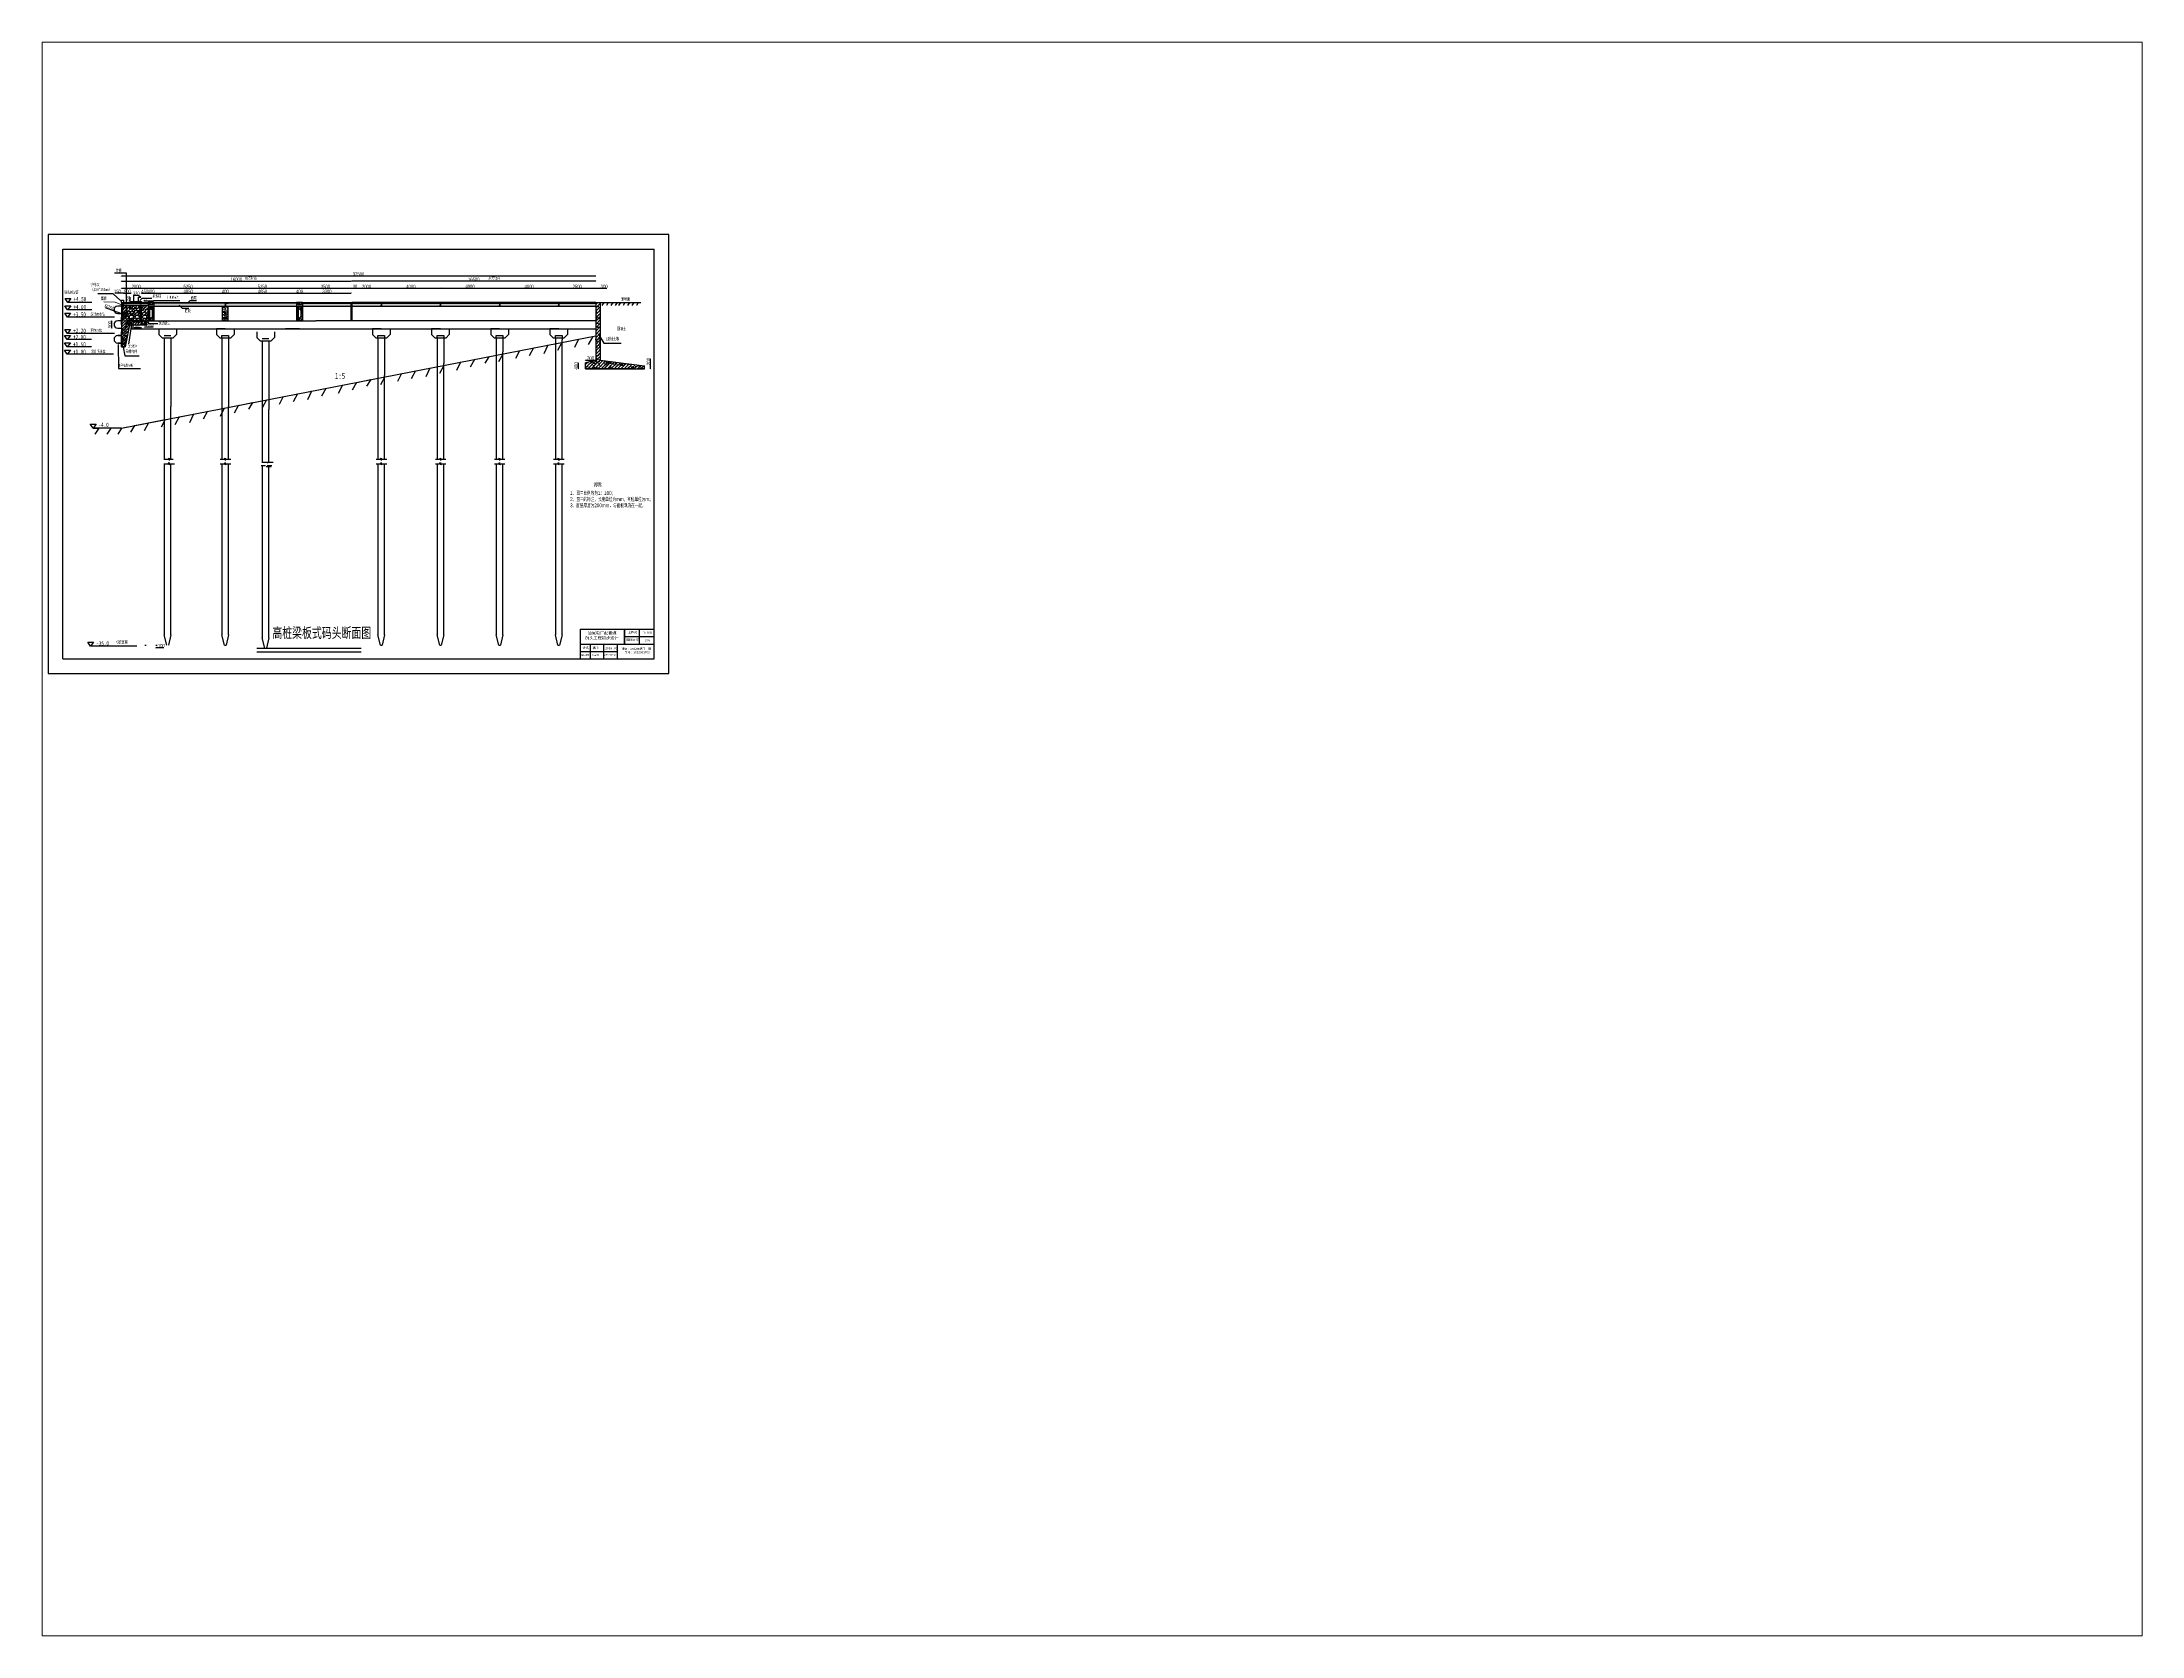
# Paper-space layout '布局2' of a CAD drawing. Header units: millimetres. Extents: x 26 to 231, y 20 to 176.
# The model-space entities are those that its viewports show. They can reach past a viewport. Long polylines and large blocks are cut down to what shows.
import ezdxf

# ---------------------------------------------------------------- set-up
doc = ezdxf.new("R2010")
doc.units = ezdxf.units.MM
doc.linetypes.add('DASHED', pattern=[19.05, 12.7, -6.35])
doc.layers.add('外框线', color=7, linetype='Continuous', lineweight=30)
for name, color, linetype in [('普通线', 7, 'Continuous'), ('标准', 7, 'Continuous'), ('标注', 7, 'Continuous'), ('虚线', 7, 'DASHED')]:
    doc.layers.add(name, color=color, linetype=linetype)
doc.styles.add('Annotative', font='arial.ttf')
doc.styles.get("Standard").update_dxf_attribs({"font": 'arial.ttf', "width": 0.7, "height": 230})
doc.dimstyles.get("Standard").update_dxf_attribs({"dimtxt": 230, "dimasz": 100, "dimexe": 0.18, "dimexo": 0.0625, "dimgap": 1, "dimtad": 1, "dimdec": 0, "dimzin": 0, "dimdsep": 46, "dimtxsty": 'Standard', "dimblk": 'ARCHTICK', "dimcen": 0.09, "dimse1": 1, "dimse2": 1, "dimadec": 0, "dimazin": 0, "dimtfac": 1, "dimtdec": 0, "dimtofl": 0, "dimtmove": 0, "dimatfit": 3, "dimfxl": 1, "dimtolj": 1, "dimtzin": 0, "dimarcsym": 0})
pattern_1 = [(50, (1152.42, 65.97), (182.18467, -15.9391), [19.05, -209.55]), (355, (1152.42, 65.97), (-35.2434, 191.05685), [15.24, -167.6406]), (100.45144, (1167.6, 64.64), (146.94125, 175.11775), [16.19, -178.09024]), (46.1842, (1152.42, 116.77), (271.079, -42.0423), [28.575, -314.325]), (96.63556, (1175, 113.27), (237.4041, 247.4261), [24.285, -267.1356]), (351.18415, (1152.42, 116.77), (237.4041, 247.4261), [22.86, -251.4597]), (21, (1177.82, 104.07), (151.6144, -102.2652), [19.05, -209.55]), (326, (1177.82, 104.07), (61.802, 184.188), [15.24, -167.64]), (71.45144, (1190.45, 95.55), (213.4164, 81.9228), [16.19, -178.0899]), (37.5, (1152.42, 65.97), (3.0886, 84.55504), [0, -165.608, 0, -170.18, 0, -168.275]), (7.5, (1152.42, 65.97), (66.81966, 100.18057), [0, -97.028, 0, -161.798, 0, -64.135]), (327.5, (1095.776, 65.97), (135.5906, -5.72874), [0, -63.5, 0, -198.12, 0, -262.89]), (317.5, (1070.38, 65.97), (148.12918, 25.4265), [0, -82.55, 0, -131.572, 0, -186.69])]
pattern_2 = [(50, (1152.42, 65.97), (273.277, -23.9086), [28.575, -314.325]), (355, (1152.42, 65.97), (-52.8651, 286.5853), [22.86, -251.4609]), (100.45144, (1175.2, 63.98), (220.4119, 262.6766), [24.285, -267.1354]), (46.1842, (1152.42, 142.17), (406.6186, -63.0635), [42.8625, -471.4875]), (96.6356, (1186.3, 136.9), (356.1062, 371.1392), [36.4275, -400.7034]), (351.1842, (1152.4, 142.17), (356.106, 371.139), [34.29, -377.1896]), (21, (1190.52, 123.12), (227.4216, -153.3978), [28.575, -314.325]), (326, (1190.52, 123.12), (92.703, 276.282), [22.86, -251.46]), (71.45144, (1209.47, 110.34), (320.1246, 122.8842), [24.285, -267.1349]), (37.5, (1152.42, 65.97), (4.6329, 126.83256), [0, -248.412, 0, -255.27, 0, -252.4125]), (7.5, (1152.42, 65.97), (100.2295, 150.27086), [0, -145.542, 0, -242.697, 0, -96.2025]), (327.5, (1067.46, 65.97), (203.3859, -8.59312), [0, -95.25, 0, -297.18, 0, -394.335]), (317.5, (1029.36, 65.97), (222.1938, 38.13974), [0, -123.825, 0, -197.358, 0, -280.035])]

# ---------------------------------------------------------------- blocks, each defined once
blk = doc.blocks.new('_ArchTick')
at = {"color": 0, "linetype": 'ByBlock', "const_width": 0.15}
blk.add_lwpolyline([(-0.5, -0.5), (0.5, 0.5)], dxfattribs=at)
blk = doc.blocks.new('*D2')
at = {"layer": 'Defpoints', "color": 0, "transparency": 16777216}
for p in [(4965, 25643), (5115, 25730), (5115, 25643)]:
    blk.add_point(p, dxfattribs=at)
at = {"layer": '标注', "color": 0, "lineweight": -2, "transparency": 16777216}
for p, q in [((4965, 25730), (4523, 25730)), ((5115, 25730), (4965, 25730))]:
    blk.add_line(p, q, dxfattribs=at)
at = {"layer": '标注', "color": 0, "lineweight": -2, "transparency": 16777216, "xscale": 100, "yscale": 100, "zscale": 100, "rotation": 180}
blk.add_blockref('_ArchTick', (4965, 25730), dxfattribs=at)
at = {"layer": '标注', "color": 0, "lineweight": -2, "transparency": 16777216, "xscale": 100, "yscale": 100, "zscale": 100}
blk.add_blockref('_ArchTick', (5115, 25730), dxfattribs=at)
at = {"layer": '标注', "color": 0, "transparency": 16777216, "insert": (4694, 25848), "char_height": 230, "attachment_point": 5}
blk.add_mtext('\\A1;150', dxfattribs=at)
blk = doc.blocks.new('*D3')
at = {"layer": 'Defpoints', "color": 0, "transparency": 16777216}
for p in [(5615, 25730), (5115, 25493), (5615, 25493)]:
    blk.add_point(p, dxfattribs=at)
at = {"layer": '标注', "color": 0, "lineweight": -2, "transparency": 16777216}
blk.add_line((5115, 25730), (5615, 25730), dxfattribs=at)
at = {"layer": '标注', "color": 0, "lineweight": -2, "transparency": 16777216, "xscale": 100, "yscale": 100, "zscale": 100, "rotation": 180}
blk.add_blockref('_ArchTick', (5115, 25730), dxfattribs=at)
at = {"layer": '标注', "color": 0, "lineweight": -2, "transparency": 16777216, "xscale": 100, "yscale": 100, "zscale": 100}
blk.add_blockref('_ArchTick', (5615, 25730), dxfattribs=at)
at = {"layer": '标注', "color": 0, "transparency": 16777216, "insert": (5365, 25848), "char_height": 230, "attachment_point": 5}
blk.add_mtext('\\A1;500', dxfattribs=at)
blk = doc.blocks.new('*D4')
at = {"layer": 'Defpoints', "color": 0, "transparency": 16777216}
for p in [(5805, 25597), (6125, 25730), (6125, 25597)]:
    blk.add_point(p, dxfattribs=at)
at = {"layer": '标注', "color": 0, "lineweight": -2, "transparency": 16777216}
blk.add_line((5805, 25597), (6125, 25597), dxfattribs=at)
at = {"layer": '标注', "color": 0, "lineweight": -2, "transparency": 16777216, "xscale": 100, "yscale": 100, "zscale": 100, "rotation": 180}
blk.add_blockref('_ArchTick', (5805, 25597), dxfattribs=at)
at = {"layer": '标注', "color": 0, "lineweight": -2, "transparency": 16777216, "xscale": 100, "yscale": 100, "zscale": 100}
blk.add_blockref('_ArchTick', (6125, 25597), dxfattribs=at)
at = {"layer": '标注', "color": 0, "transparency": 16777216, "insert": (5965, 25715), "char_height": 230, "attachment_point": 5}
blk.add_mtext('\\A1;320', dxfattribs=at)
blk = doc.blocks.new('*D5')
at = {"layer": 'Defpoints', "color": 0, "transparency": 16777216}
for p in [(6765, 25730), (6315, 25103), (6765, 25103)]:
    blk.add_point(p, dxfattribs=at)
at = {"layer": '标注', "color": 0, "lineweight": -2, "transparency": 16777216}
blk.add_line((6315, 25730), (6765, 25730), dxfattribs=at)
at = {"layer": '标注', "color": 0, "lineweight": -2, "transparency": 16777216, "xscale": 100, "yscale": 100, "zscale": 100, "rotation": 180}
blk.add_blockref('_ArchTick', (6315, 25730), dxfattribs=at)
at = {"layer": '标注', "color": 0, "lineweight": -2, "transparency": 16777216, "xscale": 100, "yscale": 100, "zscale": 100}
blk.add_blockref('_ArchTick', (6765, 25730), dxfattribs=at)
at = {"layer": '标注', "color": 0, "transparency": 16777216, "insert": (6540, 25848), "char_height": 230, "attachment_point": 5}
blk.add_mtext('\\A1;450', dxfattribs=at)
blk = doc.blocks.new('*D6')
at = {"layer": 'Defpoints', "color": 0, "transparency": 16777216}
for p in [(6965, 26056), (4965, 25103), (6965, 25103)]:
    blk.add_point(p, dxfattribs=at)
at = {"layer": '标注', "color": 0, "lineweight": -2, "transparency": 16777216}
blk.add_line((4965, 26056), (6965, 26056), dxfattribs=at)
at = {"layer": '标注', "color": 0, "lineweight": -2, "transparency": 16777216, "xscale": 100, "yscale": 100, "zscale": 100, "rotation": 180}
blk.add_blockref('_ArchTick', (4965, 26056), dxfattribs=at)
at = {"layer": '标注', "color": 0, "lineweight": -2, "transparency": 16777216, "xscale": 100, "yscale": 100, "zscale": 100}
blk.add_blockref('_ArchTick', (6965, 26056), dxfattribs=at)
at = {"layer": '标注', "color": 0, "transparency": 16777216, "insert": (5965, 26175), "char_height": 230, "attachment_point": 5}
blk.add_mtext('\\A1;2000', dxfattribs=at)
blk = doc.blocks.new('*D7')
at = {"layer": 'Defpoints', "color": 0, "transparency": 16777216}
for p in [(11990, 26056), (6965, 25018), (11990, 25053)]:
    blk.add_point(p, dxfattribs=at)
at = {"layer": '标注', "color": 0, "lineweight": -2, "transparency": 16777216}
blk.add_line((6965, 26056), (11990, 26056), dxfattribs=at)
at = {"layer": '标注', "color": 0, "lineweight": -2, "transparency": 16777216, "xscale": 100, "yscale": 100, "zscale": 100, "rotation": 180}
blk.add_blockref('_ArchTick', (6965, 26056), dxfattribs=at)
at = {"layer": '标注', "color": 0, "lineweight": -2, "transparency": 16777216, "xscale": 100, "yscale": 100, "zscale": 100}
blk.add_blockref('_ArchTick', (11990, 26056), dxfattribs=at)
at = {"layer": '标注', "color": 0, "transparency": 16777216, "insert": (9478, 26175), "char_height": 230, "attachment_point": 5}
blk.add_mtext('\\A1;5250', dxfattribs=at)
blk = doc.blocks.new('*D8')
at = {"layer": 'Defpoints', "color": 0, "transparency": 16777216}
for p in [(17015, 26056), (11990, 25053), (17015, 25053)]:
    blk.add_point(p, dxfattribs=at)
at = {"layer": '标注', "color": 0, "lineweight": -2, "transparency": 16777216}
blk.add_line((11990, 26056), (17015, 26056), dxfattribs=at)
at = {"layer": '标注', "color": 0, "lineweight": -2, "transparency": 16777216, "xscale": 100, "yscale": 100, "zscale": 100, "rotation": 180}
blk.add_blockref('_ArchTick', (11990, 26056), dxfattribs=at)
at = {"layer": '标注', "color": 0, "lineweight": -2, "transparency": 16777216, "xscale": 100, "yscale": 100, "zscale": 100}
blk.add_blockref('_ArchTick', (17015, 26056), dxfattribs=at)
at = {"layer": '标注', "color": 0, "transparency": 16777216, "insert": (14503, 26175), "char_height": 230, "width": 449.08, "attachment_point": 5}
blk.add_mtext('\\A1;5250', dxfattribs=at)
blk = doc.blocks.new('*D9')
at = {"layer": 'Defpoints', "color": 0, "transparency": 16777216}
for p in [(20515, 26056), (17015, 25018), (20515, 25053)]:
    blk.add_point(p, dxfattribs=at)
at = {"layer": '标注', "color": 0, "lineweight": -2, "transparency": 16777216}
blk.add_line((17015, 26056), (20515, 26056), dxfattribs=at)
at = {"layer": '标注', "color": 0, "lineweight": -2, "transparency": 16777216, "xscale": 100, "yscale": 100, "zscale": 100, "rotation": 180}
blk.add_blockref('_ArchTick', (17015, 26056), dxfattribs=at)
at = {"layer": '标注', "color": 0, "lineweight": -2, "transparency": 16777216, "xscale": 100, "yscale": 100, "zscale": 100}
blk.add_blockref('_ArchTick', (20515, 26056), dxfattribs=at)
at = {"layer": '标注', "color": 0, "transparency": 16777216, "insert": (18765, 26175), "char_height": 230, "attachment_point": 5}
blk.add_mtext('\\A1;3500', dxfattribs=at)
blk = doc.blocks.new('*D10')
at = {"layer": 'Defpoints', "color": 0, "transparency": 16777216}
for p in [(7165, 25730), (6765, 25053), (7165, 25053)]:
    blk.add_point(p, dxfattribs=at)
at = {"layer": '标注', "color": 0, "lineweight": -2, "transparency": 16777216}
blk.add_line((6765, 25730), (7165, 25730), dxfattribs=at)
at = {"layer": '标注', "color": 0, "lineweight": -2, "transparency": 16777216, "xscale": 100, "yscale": 100, "zscale": 100, "rotation": 180}
blk.add_blockref('_ArchTick', (6765, 25730), dxfattribs=at)
at = {"layer": '标注', "color": 0, "lineweight": -2, "transparency": 16777216, "xscale": 100, "yscale": 100, "zscale": 100}
blk.add_blockref('_ArchTick', (7165, 25730), dxfattribs=at)
at = {"layer": '标注', "color": 0, "transparency": 16777216, "insert": (6965, 25848), "char_height": 230, "attachment_point": 5}
blk.add_mtext('\\A1;400', dxfattribs=at)
blk = doc.blocks.new('*D11')
at = {"layer": 'Defpoints', "color": 0, "transparency": 16777216}
for p in [(7165, 25730), (11790, 25730), (11790, 25729)]:
    blk.add_point(p, dxfattribs=at)
at = {"layer": '标注', "color": 0, "lineweight": -2, "transparency": 16777216}
blk.add_line((7165, 25729), (11790, 25729), dxfattribs=at)
at = {"layer": '标注', "color": 0, "lineweight": -2, "transparency": 16777216, "xscale": 100, "yscale": 100, "zscale": 100, "rotation": 180}
blk.add_blockref('_ArchTick', (7165, 25729), dxfattribs=at)
at = {"layer": '标注', "color": 0, "lineweight": -2, "transparency": 16777216, "xscale": 100, "yscale": 100, "zscale": 100}
blk.add_blockref('_ArchTick', (11790, 25729), dxfattribs=at)
at = {"layer": '标注', "color": 0, "transparency": 16777216, "insert": (9478, 25848), "char_height": 230, "attachment_point": 5}
blk.add_mtext('\\A1;4850', dxfattribs=at)
blk = doc.blocks.new('*D12')
at = {"layer": 'Defpoints', "color": 0, "transparency": 16777216}
for p in [(11790, 25730), (12190, 25729), (12190, 25663)]:
    blk.add_point(p, dxfattribs=at)
at = {"layer": '标注', "color": 0, "lineweight": -2, "transparency": 16777216}
blk.add_line((11790, 25729), (12190, 25729), dxfattribs=at)
at = {"layer": '标注', "color": 0, "lineweight": -2, "transparency": 16777216, "xscale": 100, "yscale": 100, "zscale": 100, "rotation": 180}
blk.add_blockref('_ArchTick', (11790, 25729), dxfattribs=at)
at = {"layer": '标注', "color": 0, "lineweight": -2, "transparency": 16777216, "xscale": 100, "yscale": 100, "zscale": 100}
blk.add_blockref('_ArchTick', (12190, 25729), dxfattribs=at)
at = {"layer": '标注', "color": 0, "transparency": 16777216, "insert": (11990, 25848), "char_height": 230, "attachment_point": 5}
blk.add_mtext('\\A1;400', dxfattribs=at)
blk = doc.blocks.new('*D13')
at = {"layer": 'Defpoints', "color": 0, "transparency": 16777216}
for p in [(12190, 25663), (16815, 25729), (16815, 25463)]:
    blk.add_point(p, dxfattribs=at)
at = {"layer": '标注', "color": 0, "lineweight": -2, "transparency": 16777216}
blk.add_line((12190, 25729), (16815, 25729), dxfattribs=at)
at = {"layer": '标注', "color": 0, "lineweight": -2, "transparency": 16777216, "xscale": 100, "yscale": 100, "zscale": 100, "rotation": 180}
blk.add_blockref('_ArchTick', (12190, 25729), dxfattribs=at)
at = {"layer": '标注', "color": 0, "lineweight": -2, "transparency": 16777216, "xscale": 100, "yscale": 100, "zscale": 100}
blk.add_blockref('_ArchTick', (16815, 25729), dxfattribs=at)
at = {"layer": '标注', "color": 0, "transparency": 16777216, "insert": (14503, 25848), "char_height": 230, "attachment_point": 5}
blk.add_mtext('\\A1;4850', dxfattribs=at)
blk = doc.blocks.new('*D14')
at = {"layer": 'Defpoints', "color": 0, "transparency": 16777216}
for p in [(17215, 25729), (16815, 25463), (17215, 25463)]:
    blk.add_point(p, dxfattribs=at)
at = {"layer": '标注', "color": 0, "lineweight": -2, "transparency": 16777216}
blk.add_line((16815, 25729), (17215, 25729), dxfattribs=at)
at = {"layer": '标注', "color": 0, "lineweight": -2, "transparency": 16777216, "xscale": 100, "yscale": 100, "zscale": 100, "rotation": 180}
blk.add_blockref('_ArchTick', (16815, 25729), dxfattribs=at)
at = {"layer": '标注', "color": 0, "lineweight": -2, "transparency": 16777216, "xscale": 100, "yscale": 100, "zscale": 100}
blk.add_blockref('_ArchTick', (17215, 25729), dxfattribs=at)
at = {"layer": '标注', "color": 0, "transparency": 16777216, "insert": (17015, 25848), "char_height": 230, "attachment_point": 5}
blk.add_mtext('\\A1;400', dxfattribs=at)
blk = doc.blocks.new('*D16')
at = {"layer": 'Defpoints', "color": 0, "transparency": 16777216}
for p in [(5514, 24156), (5758, 24067)]:
    blk.add_point(p, dxfattribs=at)
at = {"layer": '标注', "color": 0, "lineweight": -2, "transparency": 16777216}
for p, q in [((3875, 24751), (5514, 24156)), ((5636, 24112), (5636, 24112)), ((5636, 24112), (5636, 24112))]:
    blk.add_line(p, q, dxfattribs=at)
at = {"layer": '标注', "color": 0, "lineweight": -2, "transparency": 16777216, "xscale": 100, "yscale": 100, "zscale": 100, "rotation": 340.0556956972467}
blk.add_blockref('_ArchTick', (5514, 24156), dxfattribs=at)
at = {"layer": '标注', "color": 0, "transparency": 16777216, "insert": (4155, 24775), "char_height": 230, "attachment_point": 5, "rotation": 340.0557}
blk.add_mtext('\\A1;R260', dxfattribs=at)
blk = doc.blocks.new('*D17')
at = {"layer": 'Defpoints', "color": 0, "transparency": 16777216}
for p in [(20545, 26056), (20515, 25103), (20545, 25103)]:
    blk.add_point(p, dxfattribs=at)
at = {"layer": '标注', "color": 0, "lineweight": -2, "transparency": 16777216}
for p, q in [((20515, 26056), (20545, 26056)), ((20545, 26056), (20877, 26056))]:
    blk.add_line(p, q, dxfattribs=at)
at = {"layer": '标注', "color": 0, "lineweight": -2, "transparency": 16777216, "xscale": 100, "yscale": 100, "zscale": 100, "rotation": 180}
blk.add_blockref('_ArchTick', (20515, 26056), dxfattribs=at)
at = {"layer": '标注', "color": 0, "lineweight": -2, "transparency": 16777216, "xscale": 100, "yscale": 100, "zscale": 100}
blk.add_blockref('_ArchTick', (20545, 26056), dxfattribs=at)
at = {"layer": '标注', "color": 0, "transparency": 16777216, "insert": (20761, 26175), "char_height": 230, "attachment_point": 5}
blk.add_mtext('\\A1;30', dxfattribs=at)
blk = doc.blocks.new('*D18')
at = {"layer": 'Defpoints', "color": 0, "transparency": 16777216}
for p in [(22545, 26056), (20545, 23303), (22545, 23303)]:
    blk.add_point(p, dxfattribs=at)
at = {"layer": '标注', "color": 0, "lineweight": -2, "transparency": 16777216}
blk.add_line((20545, 26056), (22545, 26056), dxfattribs=at)
at = {"layer": '标注', "color": 0, "lineweight": -2, "transparency": 16777216, "xscale": 100, "yscale": 100, "zscale": 100, "rotation": 180}
blk.add_blockref('_ArchTick', (20545, 26056), dxfattribs=at)
at = {"layer": '标注', "color": 0, "lineweight": -2, "transparency": 16777216, "xscale": 100, "yscale": 100, "zscale": 100}
blk.add_blockref('_ArchTick', (22545, 26056), dxfattribs=at)
at = {"layer": '标注', "color": 0, "transparency": 16777216, "insert": (21545, 26175), "char_height": 230, "attachment_point": 5}
blk.add_mtext('\\A1;2000', dxfattribs=at)
blk = doc.blocks.new('*D19')
at = {"layer": 'Defpoints', "color": 0, "transparency": 16777216}
for p in [(26545, 26056), (22545, 23303), (26545, 23303)]:
    blk.add_point(p, dxfattribs=at)
at = {"layer": '标注', "color": 0, "lineweight": -2, "transparency": 16777216}
blk.add_line((22545, 26056), (26545, 26056), dxfattribs=at)
at = {"layer": '标注', "color": 0, "lineweight": -2, "transparency": 16777216, "xscale": 100, "yscale": 100, "zscale": 100, "rotation": 180}
blk.add_blockref('_ArchTick', (22545, 26056), dxfattribs=at)
at = {"layer": '标注', "color": 0, "lineweight": -2, "transparency": 16777216, "xscale": 100, "yscale": 100, "zscale": 100}
blk.add_blockref('_ArchTick', (26545, 26056), dxfattribs=at)
at = {"layer": '标注', "color": 0, "transparency": 16777216, "insert": (24545, 26175), "char_height": 230, "attachment_point": 5}
blk.add_mtext('\\A1;4000', dxfattribs=at)
blk = doc.blocks.new('*D20')
at = {"layer": 'Defpoints', "color": 0, "transparency": 16777216}
for p in [(30545, 26056), (26545, 23303), (30545, 23303)]:
    blk.add_point(p, dxfattribs=at)
at = {"layer": '标注', "color": 0, "lineweight": -2, "transparency": 16777216}
blk.add_line((26545, 26056), (30545, 26056), dxfattribs=at)
at = {"layer": '标注', "color": 0, "lineweight": -2, "transparency": 16777216, "xscale": 100, "yscale": 100, "zscale": 100, "rotation": 180}
blk.add_blockref('_ArchTick', (26545, 26056), dxfattribs=at)
at = {"layer": '标注', "color": 0, "lineweight": -2, "transparency": 16777216, "xscale": 100, "yscale": 100, "zscale": 100}
blk.add_blockref('_ArchTick', (30545, 26056), dxfattribs=at)
at = {"layer": '标注', "color": 0, "transparency": 16777216, "insert": (28545, 26175), "char_height": 230, "attachment_point": 5}
blk.add_mtext('\\A1;4000', dxfattribs=at)
blk = doc.blocks.new('*D21')
at = {"layer": 'Defpoints', "color": 0, "transparency": 16777216}
for p in [(34545, 26056), (30545, 23303), (34545, 23303)]:
    blk.add_point(p, dxfattribs=at)
at = {"layer": '标注', "color": 0, "lineweight": -2, "transparency": 16777216}
blk.add_line((30545, 26056), (34545, 26056), dxfattribs=at)
at = {"layer": '标注', "color": 0, "lineweight": -2, "transparency": 16777216, "xscale": 100, "yscale": 100, "zscale": 100, "rotation": 180}
blk.add_blockref('_ArchTick', (30545, 26056), dxfattribs=at)
at = {"layer": '标注', "color": 0, "lineweight": -2, "transparency": 16777216, "xscale": 100, "yscale": 100, "zscale": 100}
blk.add_blockref('_ArchTick', (34545, 26056), dxfattribs=at)
at = {"layer": '标注', "color": 0, "transparency": 16777216, "insert": (32545, 26175), "char_height": 230, "attachment_point": 5}
blk.add_mtext('\\A1;4000', dxfattribs=at)
blk = doc.blocks.new('*D22')
at = {"layer": 'Defpoints', "color": 0, "transparency": 16777216}
for p in [(37045, 26056), (34545, 23303), (37045, 23303)]:
    blk.add_point(p, dxfattribs=at)
at = {"layer": '标注', "color": 0, "lineweight": -2, "transparency": 16777216}
blk.add_line((34545, 26056), (37045, 26056), dxfattribs=at)
at = {"layer": '标注', "color": 0, "lineweight": -2, "transparency": 16777216, "xscale": 100, "yscale": 100, "zscale": 100, "rotation": 180}
blk.add_blockref('_ArchTick', (34545, 26056), dxfattribs=at)
at = {"layer": '标注', "color": 0, "lineweight": -2, "transparency": 16777216, "xscale": 100, "yscale": 100, "zscale": 100}
blk.add_blockref('_ArchTick', (37045, 26056), dxfattribs=at)
at = {"layer": '标注', "color": 0, "transparency": 16777216, "insert": (35795, 26175), "char_height": 230, "attachment_point": 5}
blk.add_mtext('\\A1;2500', dxfattribs=at)
blk = doc.blocks.new('*D23')
at = {"layer": 'Defpoints', "color": 0, "transparency": 16777216}
for p in [(37345, 26056), (37045, 25103), (37345, 25103)]:
    blk.add_point(p, dxfattribs=at)
at = {"layer": '标注', "color": 0, "lineweight": -2, "transparency": 16777216}
for p, q in [((37045, 26056), (37345, 26056)), ((37345, 26056), (37802, 26056))]:
    blk.add_line(p, q, dxfattribs=at)
at = {"layer": '标注', "color": 0, "lineweight": -2, "transparency": 16777216, "xscale": 100, "yscale": 100, "zscale": 100, "rotation": 180}
blk.add_blockref('_ArchTick', (37045, 26056), dxfattribs=at)
at = {"layer": '标注', "color": 0, "lineweight": -2, "transparency": 16777216, "xscale": 100, "yscale": 100, "zscale": 100}
blk.add_blockref('_ArchTick', (37345, 26056), dxfattribs=at)
at = {"layer": '标注', "color": 0, "transparency": 16777216, "insert": (37624, 26175), "char_height": 230, "attachment_point": 5}
blk.add_mtext('\\A1;300', dxfattribs=at)
blk = doc.blocks.new('*D26')
at = {"layer": 'Defpoints', "color": 0, "transparency": 16777216}
for p in [(37045, 26898), (4965, 25103), (37045, 25103)]:
    blk.add_point(p, dxfattribs=at)
at = {"layer": '标注', "color": 0, "lineweight": -2, "transparency": 16777216}
blk.add_line((4965, 26898), (37045, 26898), dxfattribs=at)
at = {"layer": '标注', "color": 0, "lineweight": -2, "transparency": 16777216, "xscale": 100, "yscale": 100, "zscale": 100, "rotation": 180}
blk.add_blockref('_ArchTick', (4965, 26898), dxfattribs=at)
at = {"layer": '标注', "color": 0, "lineweight": -2, "transparency": 16777216, "xscale": 100, "yscale": 100, "zscale": 100}
blk.add_blockref('_ArchTick', (37045, 26898), dxfattribs=at)
at = {"layer": '标注', "color": 0, "transparency": 16777216, "insert": (21005, 27016), "char_height": 230, "attachment_point": 5}
blk.add_mtext('\\A1;32500', dxfattribs=at)
blk = doc.blocks.new('*D27')
at = {"layer": 'Defpoints', "color": 0, "transparency": 16777216}
for p in [(5515, 23853), (6215, 23853), (6215, 23853)]:
    blk.add_point(p, dxfattribs=at)
at = {"layer": '标注', "color": 0, "lineweight": -2, "transparency": 16777216}
blk.add_line((5515, 23853), (6215, 23853), dxfattribs=at)
at = {"layer": '标注', "color": 0, "lineweight": -2, "transparency": 16777216, "xscale": 100, "yscale": 100, "zscale": 100, "rotation": 180}
blk.add_blockref('_ArchTick', (5515, 23853), dxfattribs=at)
at = {"layer": '标注', "color": 0, "lineweight": -2, "transparency": 16777216, "xscale": 100, "yscale": 100, "zscale": 100}
blk.add_blockref('_ArchTick', (6215, 23853), dxfattribs=at)
at = {"layer": '标注', "color": 0, "transparency": 16777216, "insert": (5865, 23971), "char_height": 230, "attachment_point": 5}
blk.add_mtext('\\A1;700', dxfattribs=at)
blk = doc.blocks.new('*D28')
at = {"layer": 'Defpoints', "color": 0, "transparency": 16777216}
for p in [(6215, 23853), (6315, 23853), (6315, 23383)]:
    blk.add_point(p, dxfattribs=at)
at = {"layer": '标注', "color": 0, "lineweight": -2, "transparency": 16777216}
for p, q in [((6215, 23383), (5773, 23383)), ((6315, 23383), (6215, 23383))]:
    blk.add_line(p, q, dxfattribs=at)
at = {"layer": '标注', "color": 0, "lineweight": -2, "transparency": 16777216, "xscale": 100, "yscale": 100, "zscale": 100, "rotation": 180}
blk.add_blockref('_ArchTick', (6215, 23383), dxfattribs=at)
at = {"layer": '标注', "color": 0, "lineweight": -2, "transparency": 16777216, "xscale": 100, "yscale": 100, "zscale": 100}
blk.add_blockref('_ArchTick', (6315, 23383), dxfattribs=at)
at = {"layer": '标注', "color": 0, "transparency": 16777216, "insert": (5944, 23501), "char_height": 230, "attachment_point": 5}
blk.add_mtext('\\A1;100', dxfattribs=at)
blk = doc.blocks.new('*D29')
at = {"layer": 'Defpoints', "color": 0, "transparency": 16777216}
for p in [(6315, 23853), (6765, 23853), (6765, 23853)]:
    blk.add_point(p, dxfattribs=at)
at = {"layer": '标注', "color": 0, "lineweight": -2, "transparency": 16777216}
blk.add_line((6315, 23853), (6765, 23853), dxfattribs=at)
at = {"layer": '标注', "color": 0, "lineweight": -2, "transparency": 16777216, "xscale": 100, "yscale": 100, "zscale": 100, "rotation": 180}
blk.add_blockref('_ArchTick', (6315, 23853), dxfattribs=at)
at = {"layer": '标注', "color": 0, "lineweight": -2, "transparency": 16777216, "xscale": 100, "yscale": 100, "zscale": 100}
blk.add_blockref('_ArchTick', (6765, 23853), dxfattribs=at)
at = {"layer": '标注', "color": 0, "transparency": 16777216, "insert": (6540, 23971), "char_height": 230, "attachment_point": 5}
blk.add_mtext('\\A1;450', dxfattribs=at)
blk = doc.blocks.new('*D30')
at = {"layer": 'Defpoints', "color": 0, "transparency": 16777216}
for p in [(6515, 23553), (6675, 23553), (6675, 23440)]:
    blk.add_point(p, dxfattribs=at)
at = {"layer": '标注', "color": 0, "lineweight": -2, "transparency": 16777216}
for p, q in [((6515, 23440), (6675, 23440)), ((6675, 23440), (7117, 23440))]:
    blk.add_line(p, q, dxfattribs=at)
at = {"layer": '标注', "color": 0, "lineweight": -2, "transparency": 16777216, "xscale": 100, "yscale": 100, "zscale": 100, "rotation": 180}
blk.add_blockref('_ArchTick', (6515, 23440), dxfattribs=at)
at = {"layer": '标注', "color": 0, "lineweight": -2, "transparency": 16777216, "xscale": 100, "yscale": 100, "zscale": 100}
blk.add_blockref('_ArchTick', (6675, 23440), dxfattribs=at)
at = {"layer": '标注', "color": 0, "transparency": 16777216, "insert": (6946, 23559), "char_height": 230, "attachment_point": 5}
blk.add_mtext('\\A1;160', dxfattribs=at)
blk = doc.blocks.new('*D31')
at = {"layer": 'Defpoints', "color": 0, "transparency": 16777216}
for p in [(4288, 23353), (4965, 23853), (4965, 23353)]:
    blk.add_point(p, dxfattribs=at)
at = {"layer": '标注', "color": 0, "lineweight": -2, "transparency": 16777216}
blk.add_line((4288, 23853), (4288, 23353), dxfattribs=at)
at = {"layer": '标注', "color": 0, "lineweight": -2, "transparency": 16777216, "xscale": 100, "yscale": 100, "zscale": 100}
for p, rotation in [((4288, 23853), 90), ((4288, 23353), 270)]:
    blk.add_blockref('_ArchTick', p, dxfattribs=dict(at, rotation=rotation))
at = {"layer": '标注', "color": 0, "transparency": 16777216, "insert": (4169, 23603), "char_height": 230, "attachment_point": 5, "rotation": 90}
blk.add_mtext('\\A1;500', dxfattribs=at)
blk = doc.blocks.new('*D36')
at = {"layer": 'Defpoints', "color": 0, "transparency": 16777216}
for p in [(35853, 20603), (36345, 21003), (36345, 20603)]:
    blk.add_point(p, dxfattribs=at)
at = {"layer": '标注', "color": 0, "lineweight": -2, "transparency": 16777216}
blk.add_line((35853, 21003), (35853, 20603), dxfattribs=at)
at = {"layer": '标注', "color": 0, "lineweight": -2, "transparency": 16777216, "xscale": 100, "yscale": 100, "zscale": 100}
for p, rotation in [((35853, 21003), 90), ((35853, 20603), 270)]:
    blk.add_blockref('_ArchTick', p, dxfattribs=dict(at, rotation=rotation))
at = {"layer": '标注', "color": 0, "transparency": 16777216, "insert": (35725, 20803), "char_height": 230, "attachment_point": 5, "rotation": 90}
blk.add_mtext('\\A1;{\\H1.08696x;400}', dxfattribs=at)
blk = doc.blocks.new('*D37')
at = {"layer": 'Defpoints', "color": 0, "transparency": 16777216}
for p in [(36345, 20603), (37045, 21203), (37045, 20603)]:
    blk.add_point(p, dxfattribs=at)
at = {"layer": '标注', "color": 0, "lineweight": -2, "transparency": 16777216}
blk.add_line((36345, 21203), (37045, 21203), dxfattribs=at)
at = {"layer": '标注', "color": 0, "lineweight": -2, "transparency": 16777216, "xscale": 100, "yscale": 100, "zscale": 100, "rotation": 180}
blk.add_blockref('_ArchTick', (36345, 21203), dxfattribs=at)
at = {"layer": '标注', "color": 0, "lineweight": -2, "transparency": 16777216, "xscale": 100, "yscale": 100, "zscale": 100}
blk.add_blockref('_ArchTick', (37045, 21203), dxfattribs=at)
at = {"layer": '标注', "color": 0, "transparency": 16777216, "insert": (36695, 21331), "char_height": 230, "attachment_point": 5}
blk.add_mtext('\\A1;{\\H1.08696x;700}', dxfattribs=at)
blk = doc.blocks.new('*D38')
at = {"layer": 'Defpoints', "color": 0, "transparency": 16777216}
for p in [(40345, 20803), (40545, 20603), (40756, 20803)]:
    blk.add_point(p, dxfattribs=at)
at = {"layer": '标注', "color": 0, "lineweight": -2, "transparency": 16777216}
for p, q in [((40756, 20803), (40756, 21294)), ((40756, 20603), (40756, 20803))]:
    blk.add_line(p, q, dxfattribs=at)
at = {"layer": '标注', "color": 0, "lineweight": -2, "transparency": 16777216, "xscale": 100, "yscale": 100, "zscale": 100}
for p, rotation in [((40756, 20803), 90), ((40756, 20603), 270)]:
    blk.add_blockref('_ArchTick', p, dxfattribs=dict(at, rotation=rotation))
at = {"layer": '标注', "color": 0, "transparency": 16777216, "insert": (40627, 21098), "char_height": 230, "attachment_point": 5, "rotation": 90}
blk.add_mtext('\\A1;{\\H1.08696x;200}', dxfattribs=at)
blk = doc.blocks.new('*D48')
at = {"layer": 'Defpoints', "color": 0, "transparency": 16777216}
for p in [(7290, 1918), (7390, 1918), (7390, 1771)]:
    blk.add_point(p, dxfattribs=at)
at = {"layer": '普通线', "color": 0, "lineweight": -2, "transparency": 16777216}
for p, q in [((7290, 1771), (7390, 1771)), ((7390, 1771), (7832, 1771))]:
    blk.add_line(p, q, dxfattribs=at)
at = {"layer": '普通线', "color": 0, "lineweight": -2, "transparency": 16777216, "xscale": 100, "yscale": 100, "zscale": 100, "rotation": 180}
blk.add_blockref('_ArchTick', (7290, 1771), dxfattribs=at)
at = {"layer": '普通线', "color": 0, "lineweight": -2, "transparency": 16777216, "xscale": 100, "yscale": 100, "zscale": 100}
blk.add_blockref('_ArchTick', (7390, 1771), dxfattribs=at)
at = {"layer": '普通线', "color": 0, "transparency": 16777216, "insert": (7661, 1890), "char_height": 230, "attachment_point": 5}
blk.add_mtext('\\A1;100', dxfattribs=at)
blk = doc.blocks.new('*D49')
at = {"layer": 'Defpoints', "color": 0, "transparency": 16777216}
for p in [(5544, 25103), (6125, 25453), (6125, 25103)]:
    blk.add_point(p, dxfattribs=at)
at = {"layer": '普通线', "color": 0, "lineweight": -2, "transparency": 16777216}
blk.add_line((5544, 25453), (5544, 25103), dxfattribs=at)
at = {"layer": '普通线', "color": 0, "lineweight": -2, "transparency": 16777216, "xscale": 100, "yscale": 100, "zscale": 100}
for p, rotation in [((5544, 25453), 90), ((5544, 25103), 270)]:
    blk.add_blockref('_ArchTick', p, dxfattribs=dict(at, rotation=rotation))
at = {"layer": '普通线', "color": 0, "transparency": 16777216, "insert": (5425, 25314), "char_height": 230, "attachment_point": 5, "rotation": 90}
blk.add_mtext('\\A1;350', dxfattribs=at)
blk = doc.blocks.new('*D50')
at = {"layer": 'Defpoints', "color": 0, "transparency": 16777216}
for p in [(6840, 25053), (7090, 25188), (7090, 25053)]:
    blk.add_point(p, dxfattribs=at)
at = {"layer": '普通线', "color": 0, "lineweight": -2, "transparency": 16777216}
for p, q in [((6840, 25188), (6476, 25188)), ((7090, 25188), (6840, 25188))]:
    blk.add_line(p, q, dxfattribs=at)
at = {"layer": '普通线', "color": 0, "lineweight": -2, "transparency": 16777216, "xscale": 100, "yscale": 100, "zscale": 100, "rotation": 180}
blk.add_blockref('_ArchTick', (6840, 25188), dxfattribs=at)
at = {"layer": '普通线', "color": 0, "lineweight": -2, "transparency": 16777216, "xscale": 100, "yscale": 100, "zscale": 100}
blk.add_blockref('_ArchTick', (7090, 25188), dxfattribs=at)
at = {"layer": '普通线', "color": 0, "transparency": 16777216, "insert": (6572, 25252), "char_height": 230, "attachment_point": 5}
blk.add_mtext('\\A1;{\\H0.53333x;250}', dxfattribs=at)
blk = doc.blocks.new('*D99')
at = {"layer": 'Defpoints', "color": 0, "transparency": 16777216}
for p in [(20545, 26543), (20545, 26396), (37045, 26396)]:
    blk.add_point(p, dxfattribs=at)
at = {"layer": '标准', "color": 0, "lineweight": -2, "transparency": 16777216}
blk.add_line((37045, 26543), (20545, 26543), dxfattribs=at)
at = {"layer": '标准', "color": 0, "lineweight": -2, "transparency": 16777216, "xscale": 100, "yscale": 100, "zscale": 100, "rotation": 180}
blk.add_blockref('_ArchTick', (20545, 26543), dxfattribs=at)
at = {"layer": '标准', "color": 0, "lineweight": -2, "transparency": 16777216, "xscale": 100, "yscale": 100, "zscale": 100}
blk.add_blockref('_ArchTick', (37045, 26543), dxfattribs=at)
at = {"layer": '标准', "color": 0, "transparency": 16777216, "insert": (28795, 26662), "char_height": 230, "attachment_point": 5}
blk.add_mtext('\\A1;16500', dxfattribs=at)
blk = doc.blocks.new('*D100')
at = {"layer": 'Defpoints', "color": 0, "transparency": 16777216}
for p in [(4965, 26440), (20515, 26543), (20515, 26440)]:
    blk.add_point(p, dxfattribs=at)
at = {"layer": '标准', "color": 0, "lineweight": -2, "transparency": 16777216}
blk.add_line((4965, 26543), (20515, 26543), dxfattribs=at)
at = {"layer": '标准', "color": 0, "lineweight": -2, "transparency": 16777216, "xscale": 100, "yscale": 100, "zscale": 100, "rotation": 180}
blk.add_blockref('_ArchTick', (4965, 26543), dxfattribs=at)
at = {"layer": '标准', "color": 0, "lineweight": -2, "transparency": 16777216, "xscale": 100, "yscale": 100, "zscale": 100}
blk.add_blockref('_ArchTick', (20515, 26543), dxfattribs=at)
at = {"layer": '标准', "color": 0, "transparency": 16777216, "insert": (12740, 26662), "char_height": 230, "attachment_point": 5}
blk.add_mtext('\\A1;16000', dxfattribs=at)
blk = doc.blocks.new('*D101')
at = {"layer": 'Defpoints', "color": 0, "transparency": 16777216}
for p in [(17215, 25729), (20515, 25729), (20515, 25729)]:
    blk.add_point(p, dxfattribs=at)
at = {"layer": '标准', "color": 0, "lineweight": -2, "transparency": 16777216}
blk.add_line((17215, 25729), (20515, 25729), dxfattribs=at)
at = {"layer": '标准', "color": 0, "lineweight": -2, "transparency": 16777216, "xscale": 100, "yscale": 100, "zscale": 100, "rotation": 180}
blk.add_blockref('_ArchTick', (17215, 25729), dxfattribs=at)
at = {"layer": '标准', "color": 0, "lineweight": -2, "transparency": 16777216, "xscale": 100, "yscale": 100, "zscale": 100}
blk.add_blockref('_ArchTick', (20515, 25729), dxfattribs=at)
at = {"layer": '标准', "color": 0, "transparency": 16777216, "insert": (18865, 25848), "char_height": 230, "attachment_point": 5}
blk.add_mtext('\\A1;3300', dxfattribs=at)

msp = doc.modelspace()

# ---------------------------------------------------------------- hatches: boundary and pattern name
at = {"layer": '普通线'}
h = msp.add_hatch(dxfattribs=at)
h.set_pattern_fill('ANSI31', color=256, scale=40)
h.set_pattern_definition([(45, (-9548.46, -12830.26), (-89.80256, 89.80256), [])])
h.paths.add_polyline_path([(5265.2, 24902.7), (5115.2, 24902.7), (5115.2, 25002.7), (5115.2, 25102.7), (4965.2, 25102.7), (4965.2, 22102.7), (5215.2, 22102.7), (5515.2, 23552.7), (6515.2, 23552.7), (6515.2, 23602.7), (6515.2, 23852.7), (5515.2, 23852.7)])
h = msp.add_hatch(dxfattribs=at)
h.set_pattern_fill('AR-CONC', color=256, scale=2)
h.set_pattern_definition([(50, (-9548.46, -12830.26), (364.3693, -31.8782), [38.1, -419.1]), (355, (-9548.46, -12830.26), (-70.487, 382.1137), [30.48, -335.2812]), (100.4514, (-9518.1, -12832.92), (293.8825, 350.2355), [32.38, -356.1805]), (46.1842, (-9548.46, -12728.66), (542.158, -84.0847), [57.15, -628.65]), (96.6356, (-9503.3, -12735.67), (474.808, 494.852), [48.57, -534.271]), (351.1842, (-9548.46, -12728.66), (474.808, 494.852), [45.72, -502.9195]), (21, (-9497.66, -12754.06), (303.2288, -204.5304), [38.1, -419.1]), (326, (-9497.66, -12754.06), (123.604, 368.376), [30.48, -335.28]), (71.4514, (-9472.4, -12771.1), (426.8328, 163.8455), [32.38, -356.18]), (37.5, (-9548.46, -12830.26), (6.1772, 169.11008), [0, -331.216, 0, -340.36, 0, -336.55]), (7.5, (-9548.46, -12830.26), (133.6393, 200.36115), [0, -194.056, 0, -323.596, 0, -128.27]), (327.5, (-9661.75, -12830.26), (271.1812, -11.4575), [0, -127, 0, -396.24, 0, -525.78]), (317.5, (-9712.55, -12830.26), (296.2584, 50.853), [0, -165.1, 0, -263.144, 0, -373.38])])
h.paths.add_polyline_path([(6515.2, 23852.7), (5515.2, 23852.7), (5265.2, 24902.7), (5115.2, 24902.7), (5115.2, 25002.7), (5115.2, 25102.7), (4965.2, 25102.7), (4965.2, 22102.7), (5215.2, 22102.7), (5515.2, 23552.7), (6515.2, 23552.7), (6515.2, 23602.7)])
h = msp.add_hatch(dxfattribs=at)
h.set_pattern_fill('AR-CONC', color=256)
h.set_pattern_definition(pattern_1)
h.paths.add_polyline_path([(6765.2, 25102.7), (5115.2, 25102.7), (5115.2, 25052.7), (6765.2, 25052.7)])
h = msp.add_hatch(dxfattribs=at)
h.set_pattern_fill('AR-CONC', color=256, scale=1.5)
h.set_pattern_definition(pattern_2)
h.paths.add_polyline_path([(6765.2, 25052.7), (5115.2, 25052.7), (5115.2, 24902.7), (5265.2, 24902.7), (6765.2, 24902.7)])
h.paths.add_polyline_path([(11790.2, 25052.7), (7165.2, 25052.7), (7165.2, 24852.7), (11790.2, 24852.7)])
h.paths.add_polyline_path([(16815.2, 25052.7), (12190.2, 25052.7), (12190.2, 24852.7), (16815.2, 24852.7)])
h.paths.add_polyline_path([(20515.2, 25052.7), (17215.2, 25052.7), (17215.2, 24852.7), (20515.2, 24852.7)])
h.paths.add_polyline_path([(37045.2, 25052.7), (20545.2, 25052.7), (20545.2, 24852.7), (37045.2, 24852.7)])
h.paths.add_polyline_path([(6315.2, 24902.7), (6215.2, 24902.7), (6215.2, 23852.7), (6315.2, 23852.7)])
h = msp.add_hatch(dxfattribs=at)
h.set_pattern_fill('AR-CONC', color=256, scale=1.5)
h.set_pattern_definition(pattern_2)
h.paths.add_polyline_path([(7165.2, 25052.7), (7090.2, 25052.7), (7090.2, 24952.7), (6840.2, 24952.7), (6840.2, 25052.7), (6765.2, 25052.7), (6765.2, 24852.7), (7165.2, 24852.7)])
h.paths.add_polyline_path([(12190.2, 25052.7), (11990.2, 25052.7), (11790.2, 25052.7), (11790.2, 24852.7), (11990.2, 24852.7), (12190.2, 24852.7)])
h.paths.add_polyline_path([(17215.2, 25052.7), (17140.2, 25052.7), (17140.2, 24952.7), (16890.2, 24952.7), (16890.2, 25052.7), (16815.2, 25052.7), (16815.2, 24852.7), (17215.2, 24852.7)])
h = msp.add_hatch(dxfattribs=at)
h.set_pattern_fill('AR-CONC', color=256)
h.set_pattern_definition(pattern_1)
h.paths.add_polyline_path([(7165.2, 24852.7), (6765.2, 24852.7), (6765.2, 24552.7), (6765.2, 23852.7), (7165.2, 23852.7)])
h.paths.add_polyline_path([(7065.2, 24552.7), (7065.2, 24152.7, -1), (6865.2, 24152.7), (6865.2, 24552.7, -1)], flags=16)
h = msp.add_hatch(dxfattribs=at)
h.set_pattern_fill('AR-CONC', color=256)
h.set_pattern_definition(pattern_1)
h.paths.add_polyline_path([(12190.2, 25102.7), (7165.2, 25102.7), (7165.2, 25052.7), (12190.2, 25052.7)])
h = msp.add_hatch(dxfattribs=at)
h.set_pattern_fill('AR-CONC', color=256, scale=1.5)
h.set_pattern_definition(pattern_2)
h.paths.add_polyline_path([(12190.2, 24852.7), (11990.2, 24852.7), (11790.2, 24852.7), (11790.2, 23852.7), (12190.2, 23852.7)])
h = msp.add_hatch(dxfattribs=at)
h.set_pattern_fill('AR-CONC', color=256)
h.set_pattern_definition(pattern_1)
h.paths.add_polyline_path([(16815.2, 25102.7), (12190.2, 25102.7), (12190.2, 25052.7), (16815.2, 25052.7)])
h.paths.add_polyline_path([(20515.2, 25102.7), (17215.2, 25102.7), (17215.2, 25052.7), (20515.2, 25052.7)])
h = msp.add_hatch(dxfattribs=at)
h.set_pattern_fill('AR-CONC', color=256)
h.set_pattern_definition([(50, (11202.42, 65.97), (182.1847, -15.9391), [19.05, -209.55]), (355, (11202.42, 65.97), (-35.2434, 191.0568), [15.24, -167.6406]), (100.45144, (11217.6, 64.64), (146.9412, 175.1178), [16.19, -178.0902]), (46.1842, (11202.42, 116.77), (271.079, -42.0423), [28.575, -314.325]), (96.6356, (11225, 113.27), (237.404, 247.426), [24.285, -267.1356]), (351.1842, (11202.42, 116.77), (237.404, 247.426), [22.86, -251.4597]), (21, (11227.82, 104.07), (151.6144, -102.2652), [19.05, -209.55]), (326, (11227.82, 104.07), (61.802, 184.188), [15.24, -167.64]), (71.45144, (11240.45, 95.55), (213.4164, 81.9228), [16.19, -178.09]), (37.5, (11202.42, 65.97), (3.0886, 84.55504), [0, -165.608, 0, -170.18, 0, -168.275]), (7.5, (11202.42, 65.97), (66.81966, 100.18057), [0, -97.028, 0, -161.798, 0, -64.135]), (327.5, (11145.776, 65.97), (135.5906, -5.72874), [0, -63.5, 0, -198.12, 0, -262.89]), (317.5, (11120.38, 65.97), (148.1292, 25.4265), [0, -82.55, 0, -131.572, 0, -186.69])])
h.paths.add_polyline_path([(17215.2, 24852.7), (16815.2, 24852.7), (16815.2, 24552.7), (16815.2, 23852.7), (17215.2, 23852.7)])
h.paths.add_polyline_path([(17115.2, 24552.7), (17115.2, 24152.7, -1), (16915.2, 24152.7), (16915.2, 24552.7, -1)], flags=16)
h = msp.add_hatch(dxfattribs=at)
h.set_pattern_fill('AR-CONC', color=256)
h.set_pattern_definition(pattern_1)
h.paths.add_polyline_path([(37045.2, 25102.7), (20545.2, 25102.7), (20545.2, 25052.7), (37045.2, 25052.7)])
h = msp.add_hatch(dxfattribs=at)
h.set_pattern_fill('ANSI31', color=256, scale=50)
h.set_pattern_definition([(45, (1152.42, 65.97), (-112.2532, 112.2532), [])])
h.paths.add_polyline_path([(40345.2, 20802.7), (37345.2, 21202.7), (37345.2, 25102.7), (37045.2, 25102.7), (37045.2, 25052.7), (37045.2, 23302.7), (37045.2, 21202.7), (36345.2, 21002.7), (36345.2, 20602.7), (36845.2, 20602.7), (37045.2, 20602.7), (37845.2, 20602.7), (37965.2, 20602.7), (39465.2, 20602.7), (40345.2, 20602.7)])
h = msp.add_hatch(dxfattribs=at)
h.set_pattern_fill('AR-CONC', color=256, scale=3)
h.set_pattern_definition([(50, (1152.4, 65.97), (546.554, -47.8173), [57.15, -628.65]), (355, (1152.4, 66), (-105.73, 573.1705), [45.72, -502.922]), (100.4514, (1197.96, 62), (440.824, 525.353), [48.57, -534.271]), (46.1842, (1152.4, 218.4), (813.237, -126.127), [85.725, -942.975]), (96.6356, (1220.2, 207.9), (712.212, 742.278), [72.855, -801.407]), (351.1842, (1152.4, 218.4), (712.212, 742.278), [68.58, -754.379]), (21, (1228.6, 180.27), (454.843, -306.7956), [57.15, -628.65]), (326, (1228.6, 180.3), (185.406, 552.564), [45.72, -502.92]), (71.4514, (1266.5, 154.7), (640.249, 245.7683), [48.57, -534.27]), (37.5, (1152.42, 65.97), (9.2658, 253.6651), [0, -496.824, 0, -510.54, 0, -504.825]), (7.5, (1152.42, 65.97), (200.459, 300.5417), [0, -291.084, 0, -485.394, 0, -192.405]), (327.5, (982.5, 65.97), (406.7718, -17.1862), [0, -190.5, 0, -594.36, 0, -788.67]), (317.5, (906.3, 65.97), (444.3875, 76.2795), [0, -247.65, 0, -394.716, 0, -560.07])])
h.paths.add_polyline_path([(40345.2, 20602.7), (40345.2, 20802.7), (37345.2, 21202.7), (37345.2, 25102.7), (37045.2, 25102.7), (37045.2, 25052.7), (37045.2, 23302.7), (37045.2, 21202.7), (36345.2, 21002.7), (36345.2, 20602.7), (36845.2, 20602.7), (37845.2, 20602.7), (37965.2, 20602.7), (38965.2, 20602.7)])
h = msp.add_hatch(dxfattribs=at)
h.set_pattern_fill('ANSI32', color=256, scale=7)
h.set_pattern_definition([(45, (1152.42, 65.97), (-47.14634, 47.14634), []), (45, (1183.85, 65.97), (-47.14634, 47.14634), [])])
h.paths.add_polyline_path([(6675.2, 23852.7), (6515.2, 23852.7), (6515.2, 23602.7), (6515.2, 23552.7), (6675.2, 23552.7), (6675.2, 23602.7)])
at = {"layer": '标准'}
h = msp.add_hatch(dxfattribs=at)
h.set_pattern_fill('ANSI31', color=256, scale=50)
h.paths.add_polyline_path([(6215.2, 24452), (5284.3, 24822.7), (5515.2, 23852.7), (6215.2, 23852.7)])
h.paths.add_polyline_path([(5765.7, 24111.8, -1), (5505.7, 24111.8, -1)], flags=16)
h.paths.add_polyline_path([(6157.2, 24111.8, -1), (5897.2, 24111.8, -1)], flags=16)
h.paths.add_polyline_path([(6215.2, 24902.7), (5265.2, 24902.7), (5284.3, 24822.7), (6215.2, 24452)])
h.paths.add_polyline_path([(6765.2, 24902.7), (6315.2, 24902.7), (6315.2, 23852.7), (6515.2, 23852.7), (6765.2, 23852.7)])
h.paths.add_polyline_path([(6670.2, 24111.8, -1), (6410.2, 24111.8, -1)], flags=16)
h = msp.add_hatch(dxfattribs=at)
h.set_pattern_fill('AR-CONC', color=256, scale=2)
h.paths.add_polyline_path([(6215.2, 24902.7), (5265.2, 24902.7), (5284.3, 24822.7), (6215.2, 24452)])
h.paths.add_polyline_path([(5284.3, 24822.7), (5515.2, 23852.7), (6215.2, 23852.7), (6215.2, 24452)])
h.paths.add_polyline_path([(5765.7, 24111.8, -1), (5505.7, 24111.8, -1)], flags=16)
h.paths.add_polyline_path([(6157.2, 24111.8, -1), (5897.2, 24111.8, -1)], flags=16)
h.paths.add_polyline_path([(6765.2, 24902.7), (6315.2, 24902.7), (6315.2, 23852.7), (6515.2, 23852.7), (6765.2, 23852.7)])
h.paths.add_polyline_path([(6670.2, 24111.8, -1), (6410.2, 24111.8, -1)], flags=16)

# ---------------------------------------------------------------- linework, layer by layer
at = {"lineweight": 30}
msp.add_line((14118.4, 1726.4), (21170.8, 1726.4), dxfattribs=at)
at = {"lineweight": 25}
msp.add_line((14118.4, 1480), (21170.8, 1480), dxfattribs=at)
msp.add_line((0, 0), (1000, 0))
at = {"layer": '外框线'}
for p, q in [((0, 29700), (0, 0)), ((42000, 29700), (0, 29700)), ((1000, 1000), (1000, 28700)), ((1000, 28700), (41000, 28700)), ((41000, 1000), (41000, 28700)), ((42000, 0), (42000, 29700)), ((36000, 3000), (36000, 1000)), ((36000, 3000), (41000, 3000)), ((0, 0), (42000, 0)), ((0, 0), (1000, 0)), ((0, 0), (2500, 0)), ((0, 0), (2000, 0)), ((0, 0), (42000, 0)), ((0, 0), (42000, 0)), ((0, 0), (1000, 0)), ((1000, 1000), (41000, 1000))]:
    msp.add_line(p, q, dxfattribs=at)
at = {"layer": '普通线'}
for p, q in [((5805.2, 25152.7), (5805.2, 25596.7)), ((5805.2, 25596.7), (6125.2, 25596.7)), ((6125.2, 25596.7), (6269.2, 25452.7)), ((4965.2, 24852.7), (4715.2, 24852.7)), ((4715.2, 24352.7), (4965.2, 24352.7)), ((4965.2, 25102.7), (4965.2, 25252.7)), ((4965.2, 25252.7), (5115.2, 25252.7)), ((4965.2, 25102.7), (4965.2, 22102.7)), ((4965.2, 25102.7), (5115.2, 25102.7)), ((4965.2, 25102.7), (4965.2, 24602.7)), ((4965.2, 25102.7), (4965.2, 24852.7)), ((4965.2, 25102.7), (5465.2, 25102.7)), ((4965.2, 25102.7), (5965.2, 25102.7)), ((5115.2, 25252.7), (5115.2, 25102.7)), ((5115.2, 25102.7), (5115.2, 24902.7)), ((5115.2, 25102.7), (5115.2, 25052.7)), ((5115.2, 25102.7), (6765.2, 25102.7)), ((5115.2, 25052.7), (6765.2, 25052.7)), ((5115.2, 24902.7), (5115.2, 25002.7)), ((5115.2, 24902.7), (5265.2, 24902.7)), ((5515.2, 23852.7), (5265.2, 24902.7)), ((5265.2, 24902.7), (6765.2, 24902.7)), ((5615.2, 25102.7), (5615.2, 25152.7)), ((5615.2, 25152.7), (6315.2, 25152.7)), ((5965.2, 25102.7), (5615.2, 25102.7)), ((5965.2, 25102.7), (5805.2, 25102.7)), ((5805.2, 25102.7), (6125.2, 25102.7)), ((6125.2, 25152.7), (6125.2, 25452.7)), ((6125.2, 25452.7), (6269.2, 25452.7)), ((6315.2, 24902.7), (6215.2, 24902.7)), ((6215.2, 24902.7), (6215.2, 23852.7)), ((6315.2, 25152.7), (6315.2, 25102.7)), ((6315.2, 23852.7), (6315.2, 24902.7)), ((6315.2, 24902.7), (6765.2, 24902.7)), ((6765.2, 25102.7), (6765.2, 25052.7)), ((6765.2, 25052.7), (6840.2, 25052.7)), ((6840.2, 25052.7), (6765.2, 25052.7)), ((6765.2, 25052.7), (6765.2, 23852.7)), ((6765.2, 25052.7), (6765.2, 24852.7)), ((6765.2, 24852.7), (7165.2, 24852.7)), ((6765.2, 24852.7), (6765.2, 24552.7)), ((6840.2, 25052.7), (6840.2, 24952.7)), ((6840.2, 24952.7), (7090.2, 24952.7)), ((6865.2, 24552.7), (6865.2, 24152.7)), ((7005.2, 25017.7), (6925.2, 25017.7)), ((6965.2, 24952.7), (6965.2, 25017.7)), ((6965.2, 25017.7), (7005.2, 25017.7)), ((7065.2, 24152.7), (7065.2, 24552.7)), ((7090.2, 24952.7), (7090.2, 25052.7)), ((7090.2, 25052.7), (7165.2, 25052.7)), ((7165.2, 25052.7), (7165.2, 25102.7)), ((7165.2, 25102.7), (11790.2, 25102.7)), ((7165.2, 25052.7), (7165.2, 23852.7)), ((11980.2, 25052.7), (7165.2, 25052.7)), ((7165.2, 24852.7), (11980.2, 24852.7)), ((11790.2, 25102.7), (12190.2, 25102.7)), ((11790.2, 24852.7), (11790.2, 23852.7)), ((11980.2, 25052.7), (11980.2, 24982.7)), ((11980.2, 25052.7), (12000.2, 25052.7)), ((11980.2, 24982.7), (11980.2, 24922.7)), ((11980.2, 24852.7), (11980.2, 24922.7)), ((11980.2, 24852.7), (12000.2, 24852.7)), ((12000.2, 25052.7), (12190.2, 25052.7)), ((12000.2, 25052.7), (12000.2, 24982.7)), ((12000.2, 24982.7), (12000.2, 24922.7)), ((12000.2, 24922.7), (12000.2, 24852.7)), ((12000.2, 24852.7), (12190.2, 24852.7)), ((12190.2, 25102.7), (16815.2, 25102.7)), ((16815.2, 25052.7), (12190.2, 25052.7)), ((12190.2, 23852.7), (12190.2, 24852.7)), ((12190.2, 24852.7), (17215.2, 24852.7)), ((16815.2, 25102.7), (16815.2, 25052.7)), ((16815.2, 25052.7), (16890.2, 25052.7)), ((16890.2, 25052.7), (16815.2, 25052.7)), ((16815.2, 25052.7), (16815.2, 23852.7)), ((16815.2, 25052.7), (16815.2, 24852.7)), ((16815.2, 24852.7), (17215.2, 24852.7)), ((16815.2, 24852.7), (16815.2, 24552.7)), ((16890.2, 25052.7), (16890.2, 24952.7)), ((16890.2, 24952.7), (17140.2, 24952.7)), ((16915.2, 24552.7), (16915.2, 24152.7)), ((17055.2, 25017.7), (16975.2, 25017.7)), ((17015.2, 24952.7), (17015.2, 25017.7)), ((17015.2, 25017.7), (17055.2, 25017.7)), ((17115.2, 24152.7), (17115.2, 24552.7)), ((17140.2, 24952.7), (17140.2, 25052.7)), ((17140.2, 25052.7), (17215.2, 25052.7)), ((17215.2, 25052.7), (17215.2, 25102.7)), ((17215.2, 25102.7), (20515.2, 25102.7)), ((17215.2, 25052.7), (17215.2, 23852.7)), ((17215.2, 25052.7), (20515.2, 25052.7)), ((17215.2, 24852.7), (20515.2, 24852.7)), ((20515.2, 23852.7), (20515.2, 25102.7)), ((37045.2, 25102.7), (20545.2, 25102.7)), ((20545.2, 25052.7), (22555.2, 25052.7)), ((20545.2, 24852.7), (22535.2, 24852.7)), ((22535.2, 25052.7), (22535.2, 24982.7)), ((22535.2, 24982.7), (22535.2, 24922.7)), ((22535.2, 24852.7), (22535.2, 24922.7)), ((22535.2, 24852.7), (26555.2, 24852.7)), ((22555.2, 25052.7), (22555.2, 24982.7)), ((22555.2, 25052.7), (26555.2, 25052.7)), ((22555.2, 24982.7), (22555.2, 24922.7)), ((22555.2, 24922.7), (22555.2, 24852.7)), ((26535.2, 25052.7), (26535.2, 24982.7)), ((26535.2, 24982.7), (26535.2, 24922.7)), ((26535.2, 24852.7), (26535.2, 24922.7)), ((26555.2, 25052.7), (26555.2, 24982.7)), ((26555.2, 25052.7), (30555.2, 25052.7)), ((26555.2, 24982.7), (26555.2, 24922.7)), ((26555.2, 24922.7), (26555.2, 24852.7)), ((26555.2, 24852.7), (30535.2, 24852.7)), ((30535.2, 25052.7), (30535.2, 24982.7)), ((30535.2, 24982.7), (30535.2, 24922.7)), ((30535.2, 24852.7), (30535.2, 24922.7)), ((30535.2, 24852.7), (34555.2, 24852.7)), ((30555.2, 25052.7), (30555.2, 24982.7)), ((30555.2, 25052.7), (34555.2, 25052.7)), ((30555.2, 24982.7), (30555.2, 24922.7)), ((30555.2, 24922.7), (30555.2, 24852.7)), ((34535.2, 25052.7), (34535.2, 24982.7)), ((34535.2, 24982.7), (34535.2, 24922.7)), ((34535.2, 24852.7), (34535.2, 24922.7)), ((34555.2, 25052.7), (34555.2, 24982.7)), ((34555.2, 25052.7), (37045.2, 25052.7)), ((34555.2, 24982.7), (34555.2, 24922.7)), ((34555.2, 24922.7), (34555.2, 24852.7)), ((34555.2, 24852.7), (37045.2, 24852.7)), ((37045.2, 25102.7), (37345.2, 25102.7)), ((37045.2, 25052.7), (37045.2, 25102.7)), ((37045.2, 25052.7), (37045.2, 23302.7)), ((37345.2, 25102.7), (37345.2, 21202.7)), ((37345.2, 25102.7), (40100.1, 25102.7)), ((37345.2, 25102.7), (37595.2, 25102.7)), ((37595.2, 25102.7), (37468.4, 24886.1)), ((37595.2, 25102.7), (37895.2, 25102.7)), ((37895.2, 25102.7), (37772.4, 24886.1)), ((37895.2, 25102.7), (38195.2, 25102.7)), ((38195.2, 25102.7), (38068.4, 24886.1)), ((38495.2, 25102.7), (38372.4, 24886.1)), ((38495.2, 25102.7), (38795.2, 25102.7)), ((38722.7, 25102.7), (38595.9, 24886.1)), ((39022.7, 25102.7), (38899.9, 24886.1)), ((39322.7, 25102.7), (39195.9, 24886.1)), ((39622.7, 25102.7), (39499.9, 24886.1)), ((39622.7, 25102.7), (39922.7, 25102.7)), ((39922.7, 25102.7), (39799.9, 24886.1)), ((4965.2, 23852.7), (4715.2, 23852.7)), ((4965.2, 23852.7), (4715.2, 23852.7)), ((4715.2, 23352.7), (4965.2, 23352.7)), ((4715.2, 23352.7), (4965.2, 23352.7)), ((4715.2, 22852.7), (4965.2, 22852.7)), ((4965.2, 22852.7), (4715.2, 22852.7)), ((4965.2, 23602.7), (4965.2, 24102.7)), ((4965.2, 24102.7), (4965.2, 23852.7)), ((4965.2, 22602.7), (4965.2, 23102.7)), ((4965.2, 16602.7), (37045.2, 22832.8)), ((5515.2, 23552.7), (5215.2, 22102.7)), ((6515.2, 23852.7), (5515.2, 23852.7)), ((6515.2, 23552.7), (5515.2, 23552.7)), ((5665.2, 23552.7), (5665.2, 23502.7)), ((5665.2, 23502.7), (5665.2, 23302.7)), ((5665.2, 23302.7), (9217.7, 23302.7)), ((6515.2, 23852.7), (6515.2, 23602.7)), ((6515.2, 23852.7), (9134.7, 23852.7)), ((6515.2, 23602.7), (6515.2, 23552.7)), ((6675.2, 23552.7), (6515.2, 23552.7)), ((6675.2, 23602.7), (6675.2, 23852.7)), ((6675.2, 23602.7), (6675.2, 23552.7)), ((6965.2, 23302.7), (7915.2, 23302.7)), ((7491.2, 23302.7), (7491.2, 22927.7)), ((7491.2, 22927.7), (7716.2, 22702.7)), ((8466.2, 22702.7), (8691.2, 22927.7)), ((8691.2, 23302.7), (8691.2, 22927.7)), ((9134.7, 23852.7), (11790.2, 23852.7)), ((9217.7, 23302.7), (11990.2, 23302.7)), ((11990.2, 23302.7), (11390.2, 23302.7)), ((11390.2, 23302.7), (11390.2, 22927.7)), ((11390.2, 22927.7), (11615.2, 22702.7)), ((11790.2, 23852.7), (12190.2, 23852.7)), ((11990.2, 23852.7), (17215.2, 23852.7)), ((11990.2, 23302.7), (12190.2, 23302.7)), ((11990.2, 23302.7), (12590.2, 23302.7)), ((12190.2, 23302.7), (14581, 23302.7)), ((12365.2, 22702.7), (12590.2, 22927.7)), ((12590.2, 23302.7), (12590.2, 22927.7)), ((14118.4, 23111.4), (14118.4, 22736.4)), ((14118.4, 22736.4), (14343.4, 22511.4)), ((14581, 23302.7), (18122.4, 23302.7)), ((15093.4, 22511.4), (15318.4, 22736.4)), ((15318.4, 23111.4), (15318.4, 22736.4)), ((17015.2, 23302.7), (16065.2, 23302.7)), ((17015.2, 23302.7), (17965.2, 23302.7)), ((17015.2, 23302.7), (20545.2, 23302.7)), ((17215.2, 23852.7), (18122.4, 23852.7)), ((37045.2, 23852.7), (18122.4, 23852.7)), ((20545.2, 23302.7), (37045.2, 23302.7)), ((22545.2, 23302.7), (21945.2, 23302.7)), ((21945.2, 23302.7), (21945.2, 22927.7)), ((21945.2, 22927.7), (22170.2, 22702.7)), ((22545.2, 23302.7), (22745.2, 23302.7)), ((22545.2, 23302.7), (23145.2, 23302.7)), ((22545.2, 23302.7), (26545.2, 23302.7)), ((22920.2, 22702.7), (23145.2, 22927.7)), ((23145.2, 23302.7), (23145.2, 22927.7)), ((26545.2, 23302.7), (25945.2, 23302.7)), ((25945.2, 23302.7), (25945.2, 22927.7)), ((25945.2, 22927.7), (26170.2, 22702.7)), ((26545.2, 23302.7), (30545.2, 23302.7)), ((26545.2, 23302.7), (26745.2, 23302.7)), ((26545.2, 23302.7), (27145.2, 23302.7)), ((26920.2, 22702.7), (27145.2, 22927.7)), ((27145.2, 23302.7), (27145.2, 22927.7)), ((30545.2, 23302.7), (29945.2, 23302.7)), ((29945.2, 23302.7), (29945.2, 22927.7)), ((29945.2, 22927.7), (30170.2, 22702.7)), ((30545.2, 23302.7), (34545.2, 23302.7)), ((30545.2, 23302.7), (30745.2, 23302.7)), ((30545.2, 23302.7), (31145.2, 23302.7)), ((30920.2, 22702.7), (31145.2, 22927.7)), ((31145.2, 23302.7), (31145.2, 22927.7)), ((34545.2, 23302.7), (33945.2, 23302.7)), ((33945.2, 23302.7), (33945.2, 22927.7)), ((33945.2, 22927.7), (34170.2, 22702.7)), ((34545.2, 23302.7), (34745.2, 23302.7)), ((34545.2, 23302.7), (35145.2, 23302.7)), ((34920.2, 22702.7), (35145.2, 22927.7)), ((35145.2, 23302.7), (35145.2, 22927.7)), ((37045.2, 23302.7), (37045.2, 21202.7)), ((37204.7, 22975.2), (37595.5, 22343.9)), ((4965.2, 22352.7), (4715.2, 22352.7)), ((4715.2, 22352.7), (4965.2, 22352.7)), ((4965.2, 22102.7), (4965.2, 22602.7)), ((4965.2, 22102.7), (4965.2, 22352.7)), ((4965.2, 22102.7), (5215.2, 22102.7)), ((7716.2, 22702.7), (8466.2, 22702.7)), ((7866.2, 22702.7), (7866.2, 17962.7)), ((8316.2, 22702.7), (8316.2, 18052.7)), ((11615.2, 22702.7), (12365.2, 22702.7)), ((11765.2, 22702.7), (11765.2, 17962.7)), ((12215.2, 22702.7), (12215.2, 18052.7)), ((14343.4, 22511.4), (15093.4, 22511.4)), ((14493.4, 22511.4), (14493.4, 17771.4)), ((14943.4, 22511.4), (14943.4, 17861.4)), ((22170.2, 22702.7), (22920.2, 22702.7)), ((22320.2, 22702.7), (22320.2, 20073.7)), ((22770.2, 22702.7), (22770.2, 20163.7)), ((26170.2, 22702.7), (26920.2, 22702.7)), ((26320.2, 22702.7), (26320.2, 20873.7)), ((26770.2, 22702.7), (26770.2, 20963.7)), ((30170.2, 22702.7), (30920.2, 22702.7)), ((30320.2, 22702.7), (30320.2, 21673.7)), ((30770.2, 22702.7), (30770.2, 21763.7)), ((34170.2, 22702.7), (34920.2, 22702.7)), ((34320.2, 22702.7), (34320.2, 22473.7)), ((34770.2, 22702.7), (34770.2, 22563.7)), ((37595.5, 22343.9), (38768, 22343.9)), ((37045.2, 21202.7), (36345.2, 21002.7)), ((36345.2, 20602.7), (36345.2, 21002.7)), ((37045.2, 20602.7), (36345.2, 20602.7)), ((36345.2, 20602.7), (36845.2, 20602.7)), ((36845.2, 20602.7), (37845.2, 20602.7)), ((37965.2, 20602.7), (36965.2, 20602.7)), ((37045.2, 20602.7), (39465.2, 20602.7)), ((37345.2, 21202.7), (40345.2, 20802.7)), ((38965.2, 20602.7), (37965.2, 20602.7)), ((38845.2, 20602.7), (39845.2, 20602.7)), ((39465.2, 20602.7), (38965.2, 20602.7)), ((39845.2, 20602.7), (40345.2, 20602.7)), ((40345.2, 20602.7), (40345.2, 20802.7)), ((4965.2, 16602.7), (3044.9, 16602.7)), ((7844.9, 14494.1), (8136.1, 14494.1)), ((7966.1, 14494.1), (8136.1, 14494.1)), ((8136.1, 14494.1), (8186, 14568.9)), ((8136.1, 14494.1), (8186, 14568.9)), ((8136.1, 14494.1), (8456.4, 14494.1)), ((8136.1, 14194.1), (8186, 14268.9)), ((8136.1, 14194.1), (8186, 14268.9)), ((8186, 14568.9), (8186, 14418.9)), ((8186, 14568.9), (8186, 14418.9)), ((8236.1, 14494.3), (8186, 14418.9)), ((8236.1, 14494.3), (8186, 14418.9)), ((8186, 14268.9), (8186, 14118.9)), ((8186, 14268.9), (8186, 14118.9)), ((8235.9, 14494.1), (8416.1, 14494.1)), ((11644.1, 14494.1), (11935.2, 14494.1)), ((11765.2, 14494.1), (11935.2, 14494.1)), ((11935.2, 14494.1), (11985.2, 14568.9)), ((11935.2, 14494.1), (11985.2, 14568.9)), ((11935.2, 14194.1), (11985.2, 14268.9)), ((11935.2, 14194.1), (11985.2, 14268.9)), ((11985.2, 14568.9), (11985.2, 14418.9)), ((11985.2, 14568.9), (11985.2, 14418.9)), ((12035.2, 14494.3), (11985.2, 14418.9)), ((12035.2, 14494.3), (11985.2, 14418.9)), ((11985.2, 14268.9), (11985.2, 14118.9)), ((11985.2, 14268.9), (11985.2, 14118.9)), ((12035.1, 14494.1), (12215.2, 14494.1)), ((12035.1, 14494.1), (12355.4, 14494.1)), ((14472.1, 14302.7), (14763.2, 14302.7)), ((14763.2, 14302.7), (15083.5, 14302.7)), ((14863.2, 14303), (14813.2, 14227.6)), ((14863, 14302.7), (15231.1, 14302.7)), ((22199.1, 14494.1), (22490.2, 14494.1)), ((22320.2, 14494.1), (22490.2, 14494.1)), ((22490.2, 14494.1), (22540.2, 14568.9)), ((22490.2, 14494.1), (22540.2, 14568.9)), ((22490.2, 14194.1), (22540.2, 14268.9)), ((22490.2, 14194.1), (22540.2, 14268.9)), ((22540.2, 14568.9), (22540.2, 14418.9)), ((22540.2, 14568.9), (22540.2, 14418.9)), ((22590.2, 14494.3), (22540.2, 14418.9)), ((22590.2, 14494.3), (22540.2, 14418.9)), ((22540.2, 14268.9), (22540.2, 14118.9)), ((22540.2, 14268.9), (22540.2, 14118.9)), ((22590.1, 14494.1), (22770.2, 14494.1)), ((22590.1, 14494.1), (22910.4, 14494.1)), ((26199.1, 14494.1), (26490.2, 14494.1)), ((26320.2, 14494.1), (26490.2, 14494.1)), ((26490.2, 14494.1), (26540.2, 14568.9)), ((26490.2, 14494.1), (26540.2, 14568.9)), ((26490.2, 14194.1), (26540.2, 14268.9)), ((26490.2, 14194.1), (26540.2, 14268.9)), ((26540.2, 14568.9), (26540.2, 14418.9)), ((26540.2, 14568.9), (26540.2, 14418.9)), ((26590.2, 14494.3), (26540.2, 14418.9)), ((26590.2, 14494.3), (26540.2, 14418.9)), ((26540.2, 14268.9), (26540.2, 14118.9)), ((26540.2, 14268.9), (26540.2, 14118.9)), ((26590.1, 14494.1), (26770.2, 14494.1)), ((26590.1, 14494.1), (26910.4, 14494.1)), ((30199.1, 14494.1), (30490.2, 14494.1)), ((30320.2, 14494.1), (30490.2, 14494.1)), ((30490.2, 14494.1), (30540.2, 14568.9)), ((30490.2, 14494.1), (30540.2, 14568.9)), ((30490.2, 14194.1), (30540.2, 14268.9)), ((30490.2, 14194.1), (30540.2, 14268.9)), ((30540.2, 14568.9), (30540.2, 14418.9)), ((30540.2, 14568.9), (30540.2, 14418.9)), ((30590.2, 14494.3), (30540.2, 14418.9)), ((30590.2, 14494.3), (30540.2, 14418.9)), ((30540.2, 14268.9), (30540.2, 14118.9)), ((30540.2, 14268.9), (30540.2, 14118.9)), ((30590.1, 14494.1), (30770.2, 14494.1)), ((30590.1, 14494.1), (30910.4, 14494.1)), ((34199.1, 14494.1), (34490.2, 14494.1)), ((34320.2, 14494.1), (34490.2, 14494.1)), ((34490.2, 14494.1), (34540.2, 14568.9)), ((34490.2, 14494.1), (34540.2, 14568.9)), ((34490.2, 14194.1), (34540.2, 14268.9)), ((34490.2, 14194.1), (34540.2, 14268.9)), ((34540.2, 14568.9), (34540.2, 14418.9)), ((34540.2, 14568.9), (34540.2, 14418.9)), ((34590.2, 14494.3), (34540.2, 14418.9)), ((34590.2, 14494.3), (34540.2, 14418.9)), ((34540.2, 14268.9), (34540.2, 14118.9)), ((34540.2, 14268.9), (34540.2, 14118.9)), ((34590.1, 14494.1), (34770.2, 14494.1)), ((34590.1, 14494.1), (34910.4, 14494.1)), ((7844.9, 14194.1), (8136.1, 14194.1)), ((7966.1, 14194.1), (8136.1, 14194.1)), ((8136.1, 14194.1), (8456.4, 14194.1)), ((8236.1, 14194.3), (8186, 14118.9)), ((8236.1, 14194.3), (8186, 14118.9)), ((8235.9, 14194.1), (8416.1, 14194.1)), ((8235.9, 14194.1), (8556.2, 14194.1)), ((11644.1, 14194.1), (11935.2, 14194.1)), ((11765.2, 14194.1), (11935.2, 14194.1)), ((12035.2, 14194.3), (11985.2, 14118.9)), ((12035.2, 14194.3), (11985.2, 14118.9)), ((12035.1, 14194.1), (12215.2, 14194.1)), ((12035.1, 14194.1), (12355.4, 14194.1)), ((14422.1, 14077.9), (14713.2, 14077.9)), ((14763.2, 14002.7), (15083.5, 14002.7)), ((14813.1, 14077.9), (15133.4, 14077.9)), ((22199.1, 14194.1), (22490.2, 14194.1)), ((22320.2, 14194.1), (22490.2, 14194.1)), ((22590.2, 14194.3), (22540.2, 14118.9)), ((22590.2, 14194.3), (22540.2, 14118.9)), ((22590.1, 14194.1), (22770.2, 14194.1)), ((22590.1, 14194.1), (22910.4, 14194.1)), ((26199.1, 14194.1), (26490.2, 14194.1)), ((26320.2, 14194.1), (26490.2, 14194.1)), ((26590.2, 14194.3), (26540.2, 14118.9)), ((26590.2, 14194.3), (26540.2, 14118.9)), ((26590.1, 14194.1), (26770.2, 14194.1)), ((26590.1, 14194.1), (26910.4, 14194.1)), ((30199.1, 14194.1), (30490.2, 14194.1)), ((30320.2, 14194.1), (30490.2, 14194.1)), ((30590.2, 14194.3), (30540.2, 14118.9)), ((30590.2, 14194.3), (30540.2, 14118.9)), ((30590.1, 14194.1), (30770.2, 14194.1)), ((30590.1, 14194.1), (30910.4, 14194.1)), ((34199.1, 14194.1), (34490.2, 14194.1)), ((34320.2, 14194.1), (34490.2, 14194.1)), ((34590.2, 14194.3), (34540.2, 14118.9)), ((34590.2, 14194.3), (34540.2, 14118.9)), ((34590.1, 14194.1), (34770.2, 14194.1)), ((34590.1, 14194.1), (34910.4, 14194.1))]:
    msp.add_line(p, q, dxfattribs=at)
for centre in [(5635.7, 24111.8), (6027.2, 24111.8), (6540.2, 24111.8)]:
    msp.add_circle(centre, 130, dxfattribs=at)
for centre, radius, start, end in [((4715.2, 24602.7), 250, 90, 270), ((6965.2, 24552.7), 100, 0, 180), ((6965.2, 24152.7), 100, 180, 0), ((17015.2, 24552.7), 100, 0, 180), ((17015.2, 24152.7), 100, 180, 0), ((4715.2, 23602.7), 250, 90, 270), ((4715.2, 22602.7), 250, 90, 270)]:
    msp.add_arc(centre, radius, start, end, dxfattribs=at)
at = {"layer": '标准'}
for p, q in [((7165.2, 25102.7), (6765.2, 25102.7)), ((17215.2, 25102.7), (16815.2, 25102.7)), ((20515.2, 25102.7), (20545.2, 25102.7)), ((20545.2, 25102.7), (20545.2, 23852.7)), ((39000, 2000), (39000, 3000)), ((39000, 3000), (39000, 2000)), ((39000, 3000), (39000, 2500)), ((40000, 2000), (40000, 3000)), ((36000, 2000), (41000, 2000)), ((36000, 2000), (39000, 2000)), ((36000, 2000), (36000, 1500)), ((36000, 1500), (38500, 1500)), ((36700, 1000), (36700, 2000)), ((36700, 2000), (38500, 2000)), ((37600, 1000), (37600, 2000)), ((38500, 2000), (38500, 1000)), ((39000, 2500), (41000, 2500)), ((39000, 2000), (40000, 2000)), ((36000, 1000), (36700, 1000)), ((36700, 1000), (37600, 1000))]:
    msp.add_line(p, q, dxfattribs=at)
at = {"layer": '标注'}
for p, q in [((5306.1, 27068.2), (4488.5, 27068.2)), ((5306.1, 24990.9), (5306.1, 27068.2)), ((4407.6, 25681.6), (3358.4, 25681.6)), ((4917.8, 25203.8), (4407.6, 25681.6)), ((1313.1, 24100.9), (1126.4, 24360.8)), ((1126.4, 24360.8), (1521.6, 24360.8)), ((1328.4, 24602.7), (1141.8, 24862.6)), ((1141.8, 24862.6), (1536.9, 24862.6)), ((1337.7, 25102.7), (1151, 25362.6)), ((1151, 25362.6), (1546.2, 25362.6)), ((1521.6, 24360.8), (1313.1, 24100.9)), ((1536.9, 24862.6), (1328.4, 24602.7)), ((2965.2, 24602.7), (1328.4, 24602.7)), ((1546.2, 25362.6), (1337.7, 25102.7)), ((2974.4, 25102.7), (1337.7, 25102.7)), ((6207.9, 25237.6), (6360.9, 25378.9)), ((6360.9, 25378.9), (7027.7, 25378.9)), ((7030.3, 25102.7), (7160.9, 25237)), ((7160.9, 25237), (8909.7, 25237)), ((8859.7, 24916.1), (9064.6, 24705.7)), ((9064.6, 24705.7), (9531, 24705.7)), ((9477.7, 25102.7), (9609.7, 25225.7)), ((9609.7, 25225.7), (10041.2, 25225.7)), ((1304, 22602.7), (1117.3, 22862.6)), ((1117.3, 22862.6), (1512.5, 22862.6)), ((1313.1, 23000.9), (1126.4, 23260.8)), ((1126.4, 23260.8), (1521.6, 23260.8)), ((1512.5, 22862.6), (1304, 22602.7)), ((4503.8, 24100.9), (1313.1, 24100.9)), ((1521.6, 23260.8), (1313.1, 23000.9)), ((4503.8, 23000.9), (1313.1, 23000.9)), ((5684.5, 23924.8), (5454.5, 22267)), ((6735.1, 23779.2), (6817.3, 23676.5)), ((6817.3, 23676.5), (7428.3, 23676.5)), ((36841.8, 22796.2), (36546.1, 22259.8)), ((1304, 22102.7), (1117.3, 22362.6)), ((1117.3, 22362.6), (1512.5, 22362.6)), ((1304, 21602.7), (1117.3, 21862.6)), ((1117.3, 21862.6), (1512.5, 21862.6)), ((2940.7, 22602.7), (1304, 22602.7)), ((1512.5, 22362.6), (1304, 22102.7)), ((2940.7, 22102.7), (1304, 22102.7)), ((1512.5, 21862.6), (1304, 21602.7)), ((4424.2, 21602.7), (1304, 21602.7)), ((4752.1, 22245.1), (4759.1, 20626.9)), ((5077.4, 22067.8), (5205.2, 21486.2)), ((5205.2, 21486.2), (6171.2, 21486.2)), ((29813.9, 21427.6), (29538.6, 20986)), ((30766.4, 21611), (30470.7, 21074.5)), ((31894.3, 21835.3), (31619, 21306.3)), ((32846.8, 22018.7), (32551.1, 21482.3)), ((33808.9, 22205.1), (33533.6, 21612.6)), ((34761.4, 22388.5), (34465.7, 21852)), ((35889.3, 22612.8), (35614, 22046)), ((4759.1, 20626.9), (6246.7, 20624.6)), ((22778.5, 20060.7), (22482.8, 19524.3)), ((23906.4, 20285.1), (23631.2, 19756)), ((24858.9, 20468.4), (24563.2, 19932)), ((25821.1, 20654.8), (25545.8, 20062.3)), ((26773.6, 20838.2), (26477.9, 20301.8)), ((27901.5, 21062.6), (27626.2, 20495.7)), ((28854, 21245.9), (28558.3, 20709.5)), ((40345.2, 20602.7), (39845.2, 20602.7)), ((39845.2, 20602.7), (40345.2, 20602.7)), ((14788.1, 18507.7), (14492.4, 17971.3)), ((15916, 18732.1), (15640.7, 18203.1)), ((16868.5, 18915.5), (16572.8, 18379)), ((17830.6, 19101.9), (17555.3, 18509.3)), ((18783.1, 19285.2), (18487.4, 18748.8)), ((19911, 19509.6), (19635.7, 18942.8)), ((20863.5, 19693), (20567.8, 19156.5)), ((20863.5, 19693), (21826, 19877.3)), ((21826, 19877.3), (21550.7, 19435.8)), ((6800.2, 16957.5), (7928.1, 17181.8)), ((7928.1, 17181.8), (7652.8, 16652.8)), ((8880.6, 17365.2), (8584.9, 16828.8)), ((8880.6, 17365.2), (9842.7, 17551.6)), ((9842.7, 17551.6), (9567.5, 16959.1)), ((10795.3, 17735), (10499.5, 17198.5)), ((11923.2, 17959.3), (11647.9, 17392.5)), ((12875.7, 18142.7), (12580, 17606.3)), ((12873.4, 18138.5), (13835.6, 18324.4)), ((13835.6, 18324.4), (13560.3, 17882.8)), ((3044.9, 16602.7), (2858.2, 16862.6)), ((2858.2, 16862.6), (3253.4, 16862.6)), ((3253.4, 16862.6), (3044.9, 16602.7)), ((3044.9, 16602.7), (3436.3, 16602.7)), ((3436.3, 16602.7), (3155.9, 16186.9)), ((4252.9, 16602.7), (3972.5, 16186.9)), ((4965.2, 16602.7), (4715.6, 16191.1)), ((4965.2, 16602.7), (5377.6, 16682.8)), ((5847.7, 16774.1), (5572.4, 16332.5)), ((5847.7, 16774.1), (6800.2, 16957.5)), ((6800.2, 16957.5), (6504.5, 16421)), ((2872.7, 1866.4), (2686, 2126.3)), ((2686, 2126.3), (3081.2, 2126.3)), ((3081.2, 2126.3), (2872.7, 1866.4)), ((6006, 1866.4), (2872.7, 1866.4)), ((6540.2, 1917.7), (6640.2, 1917.7)), ((7290.2, 1917.7), (7390.2, 1917.7))]:
    msp.add_line(p, q, dxfattribs=at)
at = {"layer": '标注', "linetype": 'ByBlock', "lineweight": 9}
for p, q in [((4535.6, 25120.9), (3774.9, 25130.4)), ((6287.4, 24423.2), (4535.6, 25120.9))]:
    msp.add_line(p, q, dxfattribs=at)
at = {"layer": '标注', "ltscale": 60}
for p, q in [((11940.2, 1917.7), (12040.2, 1917.7)), ((22495.2, 1917.7), (22595.2, 1917.7)), ((26495.2, 1917.7), (26595.2, 1917.7)), ((30495.2, 1917.7), (30595.2, 1917.7)), ((34495.2, 1917.7), (34595.2, 1917.7))]:
    msp.add_line(p, q, dxfattribs=at)
at = {"layer": '虚线', "ltscale": 8}
for p, q in [((7866.2, 22852.7), (8316.2, 22852.7)), ((11765.2, 22702.7), (11765.2, 22852.7)), ((11765.2, 22852.7), (12215.2, 22852.7)), ((12215.2, 22852.7), (12215.2, 22702.7)), ((22320.2, 22702.7), (22320.2, 22852.7)), ((22320.2, 22852.7), (22770.2, 22852.7)), ((22770.2, 22852.7), (22770.2, 22702.7)), ((26320.2, 22702.7), (26320.2, 22852.7)), ((26320.2, 22852.7), (26770.2, 22852.7)), ((26770.2, 22852.7), (26770.2, 22702.7)), ((30320.2, 22702.7), (30320.2, 22852.7)), ((30320.2, 22852.7), (30770.2, 22852.7)), ((30770.2, 22852.7), (30770.2, 22702.7)), ((34320.2, 22702.7), (34320.2, 22852.7)), ((34320.2, 22852.7), (34770.2, 22852.7)), ((34770.2, 22852.7), (34770.2, 22702.7)), ((14493.4, 22661.4), (14943.4, 22661.4))]:
    msp.add_line(p, q, dxfattribs=at)
at = {"layer": '虚线', "ltscale": 45}
for p, q in [((30320.2, 21673.7), (30320.2, 14494.1)), ((30770.2, 14494.1), (30770.2, 21763.7)), ((34320.2, 22473.7), (34320.2, 14494.1)), ((34770.2, 14494.1), (34770.2, 22563.7)), ((22320.2, 20073.7), (22320.2, 14494.1)), ((22320.2, 20073.7), (22320.2, 14494.1)), ((22770.2, 14494.1), (22770.2, 20163.7)), ((22770.2, 14494.1), (22770.2, 20163.7)), ((26320.2, 20873.7), (26320.2, 14494.1)), ((26770.2, 14494.1), (26770.2, 20963.7)), ((7866.2, 17962.7), (7866.2, 14494.1)), ((8316.2, 14494.1), (8316.2, 18052.7)), ((11765.2, 17962.7), (11765.2, 14494.1)), ((12215.2, 14494.1), (12215.2, 18052.7)), ((14493.4, 17771.4), (14493.4, 14302.7)), ((14943.4, 14302.7), (14943.4, 17861.4))]:
    msp.add_line(p, q, dxfattribs=at)
at = {"layer": '虚线', "ltscale": 60}
for p, q in [((7866.2, 14194.1), (7866.2, 2617.7)), ((8316.2, 2617.7), (8316.2, 14194.1)), ((11765.2, 14194.1), (11765.2, 2617.7)), ((12215.2, 2617.7), (12215.2, 14194.1)), ((14493.4, 14002.7), (14493.4, 2426.4)), ((14943.4, 2426.4), (14943.4, 14002.7)), ((22320.2, 14194.1), (22320.2, 2617.7)), ((22320.2, 14194.1), (22320.2, 2617.7)), ((22770.2, 2617.7), (22770.2, 14194.1)), ((22770.2, 2617.7), (22770.2, 14194.1)), ((26320.2, 14194.1), (26320.2, 2617.7)), ((26770.2, 2617.7), (26770.2, 14194.1)), ((30320.2, 14194.1), (30320.2, 2617.7)), ((30770.2, 2617.7), (30770.2, 14194.1)), ((34320.2, 14194.1), (34320.2, 2617.7)), ((34770.2, 2617.7), (34770.2, 14194.1)), ((8041.2, 1917.7), (7866.2, 2617.7)), ((8316.2, 2617.7), (8141.2, 1917.7)), ((11940.2, 1917.7), (11765.2, 2617.7)), ((12215.2, 2617.7), (12040.2, 1917.7)), ((14668.4, 1726.4), (14493.4, 2426.4)), ((14943.4, 2426.4), (14768.4, 1726.4)), ((22495.2, 1917.7), (22320.2, 2617.7)), ((22770.2, 2617.7), (22595.2, 1917.7)), ((26495.2, 1917.7), (26320.2, 2617.7)), ((26770.2, 2617.7), (26595.2, 1917.7)), ((30495.2, 1917.7), (30320.2, 2617.7)), ((30770.2, 2617.7), (30595.2, 1917.7)), ((34495.2, 1917.7), (34320.2, 2617.7)), ((34770.2, 2617.7), (34595.2, 1917.7))]:
    msp.add_line(p, q, dxfattribs=at)

# ---------------------------------------------------------------- texts
at = {"lineweight": 30, "insert": (15176.1, 3107.7), "char_height": 700, "attachment_point": 1}
msp.add_mtext_dynamic_manual_height_columns('{\\fFangSong|b1|i0|c134|p49;高桩梁板式码头断面图}', width=15515.492, gutter_width=12.5, heights=[0], dxfattribs=at)
at = {"layer": '标准', "attachment_point": 1, "style": 'Annotative'}
for s, width, gutter_width, insert, char_height in [('{\\fFangSong|b1|i0|c134|p49; 汕尾电厂配套煤\\P码头工程初步设计}', 10095.107, 2250, (36340.2, 2845), 200), ('{\\fFangSong|b1|i0|c134|p49;比例尺}', 4583.323, 2250, (39215.9, 2860.8), 150), ('{\\fFangSong|b1|i0|c134|p49;1:100}', 4583.323, 2250, (40255.3, 2846.5), 150), ('{\\fFangSong|b1|i0|c134|p49;姓名}', 4583.323, 2250, (36162.5, 1817.6), 150), ('{\\fFangSong|b1|i0|c134|p49;潘欣}', 4583.323, 2250, (36829.3, 1817.6), 150), ('{\\fFangSong|b1|i0|c134|p49;2026.03}', 4583.323, 2250, (37694.1, 1797.8), 150), ('{\\fFangSong|b1|i0|c134|p49;  班级：2022级港口二班\\P    学号：3022001703}', 10095.107, 2250, (38573.2, 1745.2), 140), ('{\\fFangSong|b1|i0|c134|p49;图纸编号}', 4583.323, 2250, (39121, 2362.1), 150), ('{\\fFangSong|b1|i0|c134|p49;2/6}', 4583.323, 2250, (40375.5, 2336.3), 150), ('{\\fFangSong|b1|i0|c134|p49;指导教师}', 4583.323, 2250, (36077, 1300.9), 100), ('{\\fFangSong|b1|i0|c134|p49;孙克俐}', 4583.323, 2250, (36808.3, 1308.5), 100), ('{\\fFangSong|b1|i0|c134|p49;高桩码头断面图}', 3900.436, 1914.8, (37622.8, 1301), 85.101)]:
    msp.add_mtext_dynamic_manual_height_columns(s, width=width, gutter_width=gutter_width, heights=[0], dxfattribs=dict(at, insert=insert, char_height=char_height))
at = {"layer": '标注', "attachment_point": 1}
for s, width, insert, char_height in [('{\\fFangSong|b1|i0|c134|p49;盖板}', 1806.12, (4593.3, 27360.1), 200), ('{\\fFangSong|b1|i0|c134|p49;码头前沿高}', 1806.12, (1097.5, 25879.8), 200), ('{\\fFangSong|b1|i0|c134|p49;护轮坎\\P（150*150mm）}', 1806.12, (2882, 26402.6), 200), ('{\\fFangSong|b1|i0|c134|p49;系船柱}', 1806.12, (7061, 25642.3), 200), ('{\\fFangSong|b1|i0|c134|p49;前方桩台}', 1806.12, (13333.3, 26860.1), 200), ('{\\fFangSong|b1|i0|c134|p49;后方桩台}', 1806.12, (29796.6, 26856.8), 200), ('{\\fFangSong|b1|i0|c134|p49;+3.50}', 1806.12, (1704, 24435.4), 300), ('{\\fFangSong|b1|i0|c134|p49;+4.00}', 1806.12, (1719.4, 24937.2), 300), ('{\\fFangSong|b1|i0|c134|p49;+4.50}', 1806.12, (1728.6, 25471.6), 300), ('{\\fFangSong|b1|i0|c134|p49;设计高水位}', 1806.12, (2866.6, 24409.4), 200), ('{\\fFangSong|b1|i0|c134|p49;隔板}', 1806.12, (3572.8, 25469), 200), ('{\\fFangSong|b1|i0|c134|p49;门机轨道梁}', 1806.12, (8081.8, 25522.4), 150), ('{\\fFangSong|b1|i0|c134|p49;面板}', 1806.12, (9253.9, 24644.2), 200), ('{\\fFangSong|b1|i0|c134|p49;面层}', 1806.12, (9656.2, 25511.1), 200), ('{\\fFangSong|b1|i0|c134|p49;原地面}', 1806.12, (38774.9, 25425.2), 200), ('{\\fFangSong|b1|i0|c134|p49;+2.00}', 1806.12, (1694.9, 22914.7), 300), ('{\\fFangSong|b1|i0|c134|p49;+2.20}', 1806.12, (1704, 23335.4), 300), ('{\\fFangSong|b1|i0|c134|p49;平均水位}', 1806.12, (2866.6, 23309.4), 200), ('{\\fFangSong|b1|i0|c134|p49;现浇接头}', 1806.12, (7464.6, 23787.8), 200), ('{\\fFangSong|b1|i0|c134|p49;L型挡土墙}', 1806.12, (37719.6, 22745.7), 200), ('{\\fFangSong|b1|i0|c134|p49;回填土}', 1806.12, (38504.1, 23426.3), 200), ('{\\fFangSong|b1|i0|c134|p49;+1.50}', 1806.12, (1694.9, 22414.7), 300), ('{\\fFangSong|b1|i0|c134|p49;+1.00}', 1806.12, (1694.9, 21914.7), 300), ('{\\fFangSong|b1|i0|c134|p49;设计低水位}', 1806.12, (2905.2, 21882.5), 200), ('{\\fFangSong|b1|i0|c134|p49;靠船构件}', 1806.12, (5241.9, 21885.1), 200), ('{\\fFangSong|b1|i0|c134|p49;工艺管沟}', 1806.12, (5411.7, 22221.8), 150), ('{\\fFangSong|b1|i0|c134|p49;D型橡胶护舷}', 1806.12, (4818.5, 20929.4), 170), ('{\\fFangSong|b1|i0|c134|p49;1:5}', 1806.12, (19412.6, 20331.7), 400), ('{\\fFangSong|b1|i0|c134|p49;-4.0}', 1806.12, (3417.6, 16967.6), 300), ('{\\fFangSong|b1|i0|c134|p49;说明：}', 1806.12, (36900.4, 12906.4), 250), ('1{\\fFangSong|b0|i0|c134|p49;、图中比例均为}1{\\fFangSong|b0|i0|c134|p49;：}100{\\fFangSong|b0|i0|c134|p49;；}\\P2{\\fFangSong|b0|i0|c134|p49;、图中的标注，长度单位为}mm{\\fFangSong|b0|i0|c134|p49;，高程单位为}m{\\fFangSong|b0|i0|c134|p49;；}\\P3{\\fFangSong|b0|i0|c134|p49;、面层厚度为}200mm{\\fFangSong|b0|i0|c134|p49;，与面板现浇在一起，}', 5641.049, (35314.3, 12335.1), 250), ('{\\fFangSong|b1|i0|c134|p49;-35.0}', 1806.12, (3263.6, 2200.8), 300), ('{\\fFangSong|b1|i0|c134|p49;桩底高程}', 1806.12, (4601.8, 2225.9), 200)]:
    msp.add_mtext_dynamic_manual_height_columns(s, width=width, gutter_width=750, heights=[0], dxfattribs=dict(at, insert=insert, char_height=char_height))

# ---------------------------------------------------------------- dimensions: what is measured, and where the dimension line sits
at = {"layer": '普通线'}
dim = msp.add_linear_dim(base=(5543.9, 25102.7), p1=(6125.2, 25452.7), p2=(6125.2, 25102.7), angle=90, dimstyle='Standard', dxfattribs=at)
dim.commit()
dim.dimension.update_dxf_attribs({"geometry": '*D49', "text_midpoint": (5543.9, 25314.3), "dimtype": 160})
dim = msp.add_linear_dim(base=(7090.2, 25188.1), p1=(6840.2, 25052.7), p2=(7090.2, 25052.7), text='{\\H0.53333x;<>}', dimstyle='Standard', dxfattribs=at)
dim.commit()
dim.dimension.update_dxf_attribs({"geometry": '*D50', "text_midpoint": (6572.5, 25188.1), "dimtype": 160})
dim = msp.add_linear_dim(base=(7390.2, 1771.4), p1=(7290.2, 1917.7), p2=(7390.2, 1917.7), dimstyle='Standard', dxfattribs=at)
dim.commit()
dim.dimension.update_dxf_attribs({"geometry": '*D48', "text_midpoint": (7661.2, 1889.8)})
at = {"layer": '标准'}
dim = msp.add_linear_dim(base=(20515.2, 26543.5), p1=(4965.2, 26440.4), p2=(20515.2, 26440.4), text='16000', dimstyle='Standard', dxfattribs=at)
dim.commit()
dim.dimension.update_dxf_attribs({"geometry": '*D100', "text_midpoint": (12740.2, 26661.9)})
for base, p1, p2, picture, middle in [((20515.2, 25729.4), (17215.2, 25729.4), (20515.2, 25729.4), '*D101', (18865.2, 25847.9)), ((20545.2, 26543.5), (37045.2, 26396.1), (20545.2, 26396.1), '*D99', (28795.2, 26661.9))]:
    dim = msp.add_linear_dim(base=base, p1=p1, p2=p2, dimstyle='Standard', dxfattribs=at)
    dim.commit()
    dim.dimension.update_dxf_attribs({"geometry": picture, "text_midpoint": middle})
at = {"layer": '标注'}
for base, p1, p2, text, picture, middle in [((37045.2, 26897.8), (4965.2, 25102.7), (37045.2, 25102.7), '32500', '*D26', (21005.2, 27016.3)), ((11990.2, 26056.2), (6965.2, 25017.7), (11990.2, 25052.7), '5250', '*D7', (9477.7, 26174.7)), ((11790.2, 25729.4), (7165.2, 25729.8), (11790.2, 25729.8), '4850', '*D11', (9477.7, 25847.9)), ((17015.2, 26056.2), (11990.2, 25052.7), (17015.2, 25052.7), '5250', '*D8', (14502.7, 26174.7)), ((37045.2, 21202.7), (36345.2, 20602.7), (37045.2, 20602.7), '{\\H1.08696x;<>}', '*D37', (36695.2, 21331.4))]:
    dim = msp.add_linear_dim(base=base, p1=p1, p2=p2, text=text, dimstyle='Standard', dxfattribs=at)
    dim.commit()
    dim.dimension.update_dxf_attribs({"geometry": picture, "text_midpoint": middle})
for base, p1, p2, picture, middle in [((5115.2, 25729.8), (4965.2, 25643.4), (5115.2, 25643.4), '*D2', (4694.2, 25729.8)), ((6125.2, 25596.7), (5805.2, 25596.7), (6125.2, 25729.8), '*D4', (5965.2, 25596.7)), ((6765.2, 25729.8), (6315.2, 25102.7), (6765.2, 25102.7), '*D5', (6540.2, 25729.8)), ((6215.2, 23852.7), (5515.2, 23852.7), (6215.2, 23852.7), '*D27', (5865.2, 23852.7)), ((6315.2, 23383), (6215.2, 23852.7), (6315.2, 23852.7), '*D28', (5944.2, 23383))]:
    dim = msp.add_linear_dim(base=base, p1=p1, p2=p2, dimstyle='Standard', dxfattribs=at)
    dim.commit()
    dim.dimension.update_dxf_attribs({"geometry": picture, "text_midpoint": middle, "dimtype": 160})
for base, p1, p2, picture, middle in [((6965.2, 26056.2), (4965.2, 25102.7), (6965.2, 25102.7), '*D6', (5965.2, 26174.7)), ((5615.2, 25729.8), (5115.2, 25493.4), (5615.2, 25493.4), '*D3', (5365.2, 25848.2)), ((7165.2, 25729.8), (6765.2, 25052.7), (7165.2, 25052.7), '*D10', (6965.2, 25848.2)), ((20515.2, 26056.2), (17015.2, 25017.7), (20515.2, 25052.7), '*D9', (18765.2, 26174.8)), ((20545.2, 26056.2), (20515.2, 25102.7), (20545.2, 25102.7), '*D17', (20761.2, 26174.8)), ((22545.2, 26056.2), (20545.2, 23302.7), (22545.2, 23302.7), '*D18', (21545.2, 26174.7)), ((37345.2, 26056.2), (37045.2, 25102.7), (37345.2, 25102.7), '*D23', (37623.7, 26174.8)), ((6765.2, 23852.7), (6315.2, 23852.7), (6765.2, 23852.7), '*D29', (6540.2, 23971.2)), ((6675.2, 23440.1), (6515.2, 23552.7), (6675.2, 23552.7), '*D30', (6946.2, 23558.5))]:
    dim = msp.add_linear_dim(base=base, p1=p1, p2=p2, dimstyle='Standard', dxfattribs=at)
    dim.commit()
    dim.dimension.update_dxf_attribs({"geometry": picture, "text_midpoint": middle})
for base, p1, p2, picture, middle in [((12190.2, 25729.4), (11790.2, 25729.8), (12190.2, 25663.5), '*D12', (11990.2, 25847.9)), ((17215.2, 25729.4), (16815.2, 25463.1), (17215.2, 25463.1), '*D14', (17015.2, 25847.9)), ((26545.2, 26056.2), (22545.2, 23302.7), (26545.2, 23302.7), '*D19', (24545.2, 26174.7)), ((30545.2, 26056.2), (26545.2, 23302.7), (30545.2, 23302.7), '*D20', (28545.2, 26174.7)), ((34545.2, 26056.2), (30545.2, 23302.7), (34545.2, 23302.7), '*D21', (32545.2, 26174.7)), ((37045.2, 26056.2), (34545.2, 23302.7), (37045.2, 23302.7), '*D22', (35795.2, 26174.7))]:
    dim = msp.add_linear_dim(base=base, p1=p1, p2=p2, dimstyle='Standard', override={"dimtmove": 1}, dxfattribs=at)
    dim.commit()
    dim.dimension.update_dxf_attribs({"geometry": picture, "text_midpoint": middle})
dim = msp.add_linear_dim(base=(16815.2, 25729.4), p1=(12190.2, 25663.5), p2=(16815.2, 25463.1), text='4850', dimstyle='Standard', override={"dimtmove": 1}, dxfattribs=at)
dim.commit()
dim.dimension.update_dxf_attribs({"geometry": '*D13', "text_midpoint": (14502.7, 25847.9)})
dim = msp.add_diameter_dim_2p(p1=(5757.9, 24067.4), p2=(5513.5, 24156.1), text='R260', dimstyle='Standard', dxfattribs=at)
dim.commit()
dim.dimension.update_dxf_attribs({"geometry": '*D16', "text_midpoint": (4114.9, 24663.6), "dimtype": 163})
dim = msp.add_linear_dim(base=(4287.6, 23352.7), p1=(4965.2, 23852.7), p2=(4965.2, 23352.7), angle=90, dimstyle='Standard', dxfattribs=at)
dim.commit()
dim.dimension.update_dxf_attribs({"geometry": '*D31', "text_midpoint": (4169.2, 23602.7)})
for base, p1, p2, picture, middle in [((40755.8, 20802.7), (40545.2, 20602.7), (40345.2, 20802.7), '*D38', (40627.1, 21098.2)), ((35853.5, 20602.7), (36345.2, 21002.7), (36345.2, 20602.7), '*D36', (35724.8, 20802.7))]:
    dim = msp.add_linear_dim(base=base, p1=p1, p2=p2, angle=90, text='{\\H1.08696x;<>}', dimstyle='Standard', dxfattribs=at)
    dim.commit()
    dim.dimension.update_dxf_attribs({"geometry": picture, "text_midpoint": middle})

psp = doc.layouts.new('布局2')

# ---------------------------------------------------------------- viewports
at = {"layer": '标准'}
psp.add_viewport(center=(128.5, 97.5), size=(205.6, 156), view_center_point=(70616.5, -11183.23), view_height=107779.4568, dxfattribs=at)

doc.saveas('drawing.dxf')
